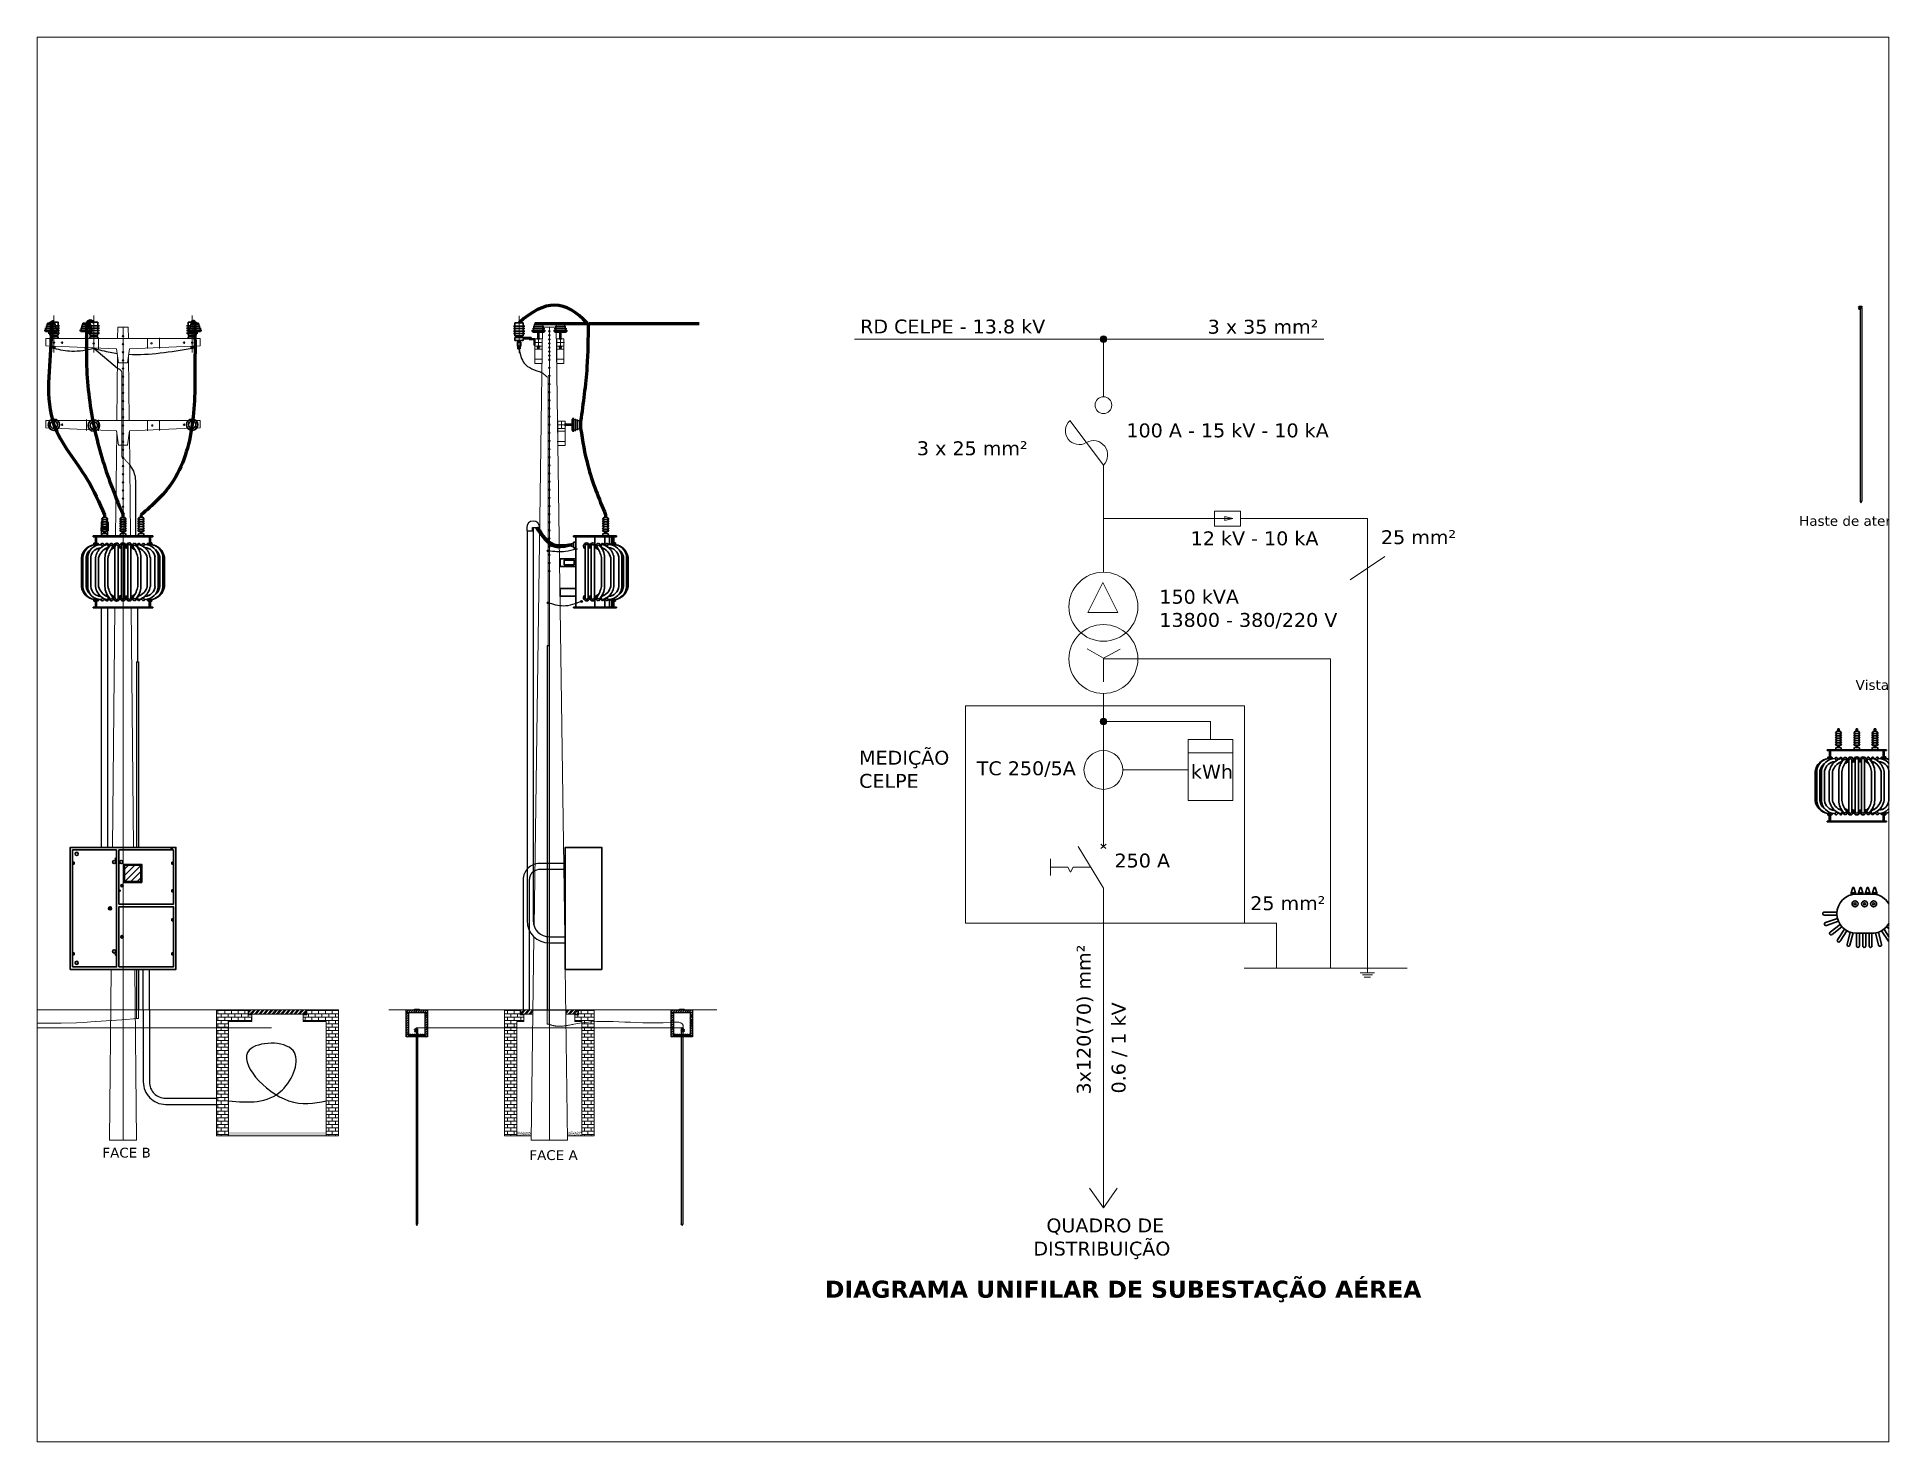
# Paper-space layout 'Layout2' of a CAD drawing. Header units: millimetres. Extents: x 26 to 231, y 20 to 176.
# The model-space entities are those that its viewports show. They can reach past a viewport. Long polylines and large blocks are cut down to what shows.
import ezdxf

# ---------------------------------------------------------------- set-up
doc = ezdxf.new("R2010")
doc.units = ezdxf.units.MM
doc.linetypes.add('ACAD_ISO02W100', pattern=[15, 12, -3])
doc.linetypes.add('ACAD_ISO04W100', pattern=[30, 24, -3, 0, -3])
doc.layers.add('Aterramento', color=95, linetype='Continuous')
doc.layers.add('ELETRODUTO', color=30, linetype='Continuous')
for name, color, linetype, lineweight in [('C ALIMENTAÇÃO', 6, 'Continuous', 60), ('C DISTRIBUIÇÃO', 4, 'Continuous', 40), ('EIXO', 1, 'ACAD_ISO04W100', 9), ('EQUIPAMENTOS', 80, 'Continuous', 30), ('ESTRUTURA', 7, 'Continuous', 20)]:
    doc.layers.add(name, color=color, linetype=linetype, lineweight=lineweight)
pattern_1 = [(0, (-18985.348, -3944.346), (0, 41.275), []), (90, (-18985.35, -3944.346), (-82.55, 5e-15), [41.275, -41.275]), (90, (-18944.07, -3944.346), (-82.55, 5e-15), [-41.275, 41.275])]
pattern_2 = [(0, (-13940.03, -3944.346), (0, 41.275), []), (90, (-13940.03, -3944.346), (-82.55, 5e-15), [41.275, -41.275]), (90, (-13898.75, -3944.346), (-82.55, 5e-15), [-41.275, 41.275])]

psp = doc.layouts.new('Layout2')

msp = doc.modelspace()

# ---------------------------------------------------------------- texts
at = {"layer": 'ESTRUTURA', "attachment_point": 1}
for s, width, gutter_width, heights, insert, char_height in [('{\\fVerdana|b0|i0|c0|p34;RD CELPE - 13.8 kV}', 2494.3, 12.5, [78.9], (10665, 10581), 171), ('{\\fVerdana|b0|i0|c0|p34;3 x 35 mm²}', 1771.61, 12.5, [78.9], (14940, 10578), 171), ('\\A1;\\pt342;{\\fVerdana|b0|i0|c0|p34;100 A - 15 kV - 10 kA}', 2741.89, 12.5, [78.9], (13941, 9303), 171), ('{\\fVerdana|b0|i0|c0|p34;3 x 25 mm²}', 1527.62, 12.5, [78.9], (11364, 9083), 171), ('{\\fVerdana|b0|i0|c0|p34;12 kV - 10 kA}', 1614.54, 12.5, [78.9], (14731, 7975), 171), ('{\\fVerdana|b0|i0|c0|p34;25 mm²}', 1015.64, 12.5, [78.9], (17072, 7989), 171), ('{\\fVerdana|b0|i0|c0|p34;Haste de aterramento}', 1853.15, 12.5, [0], (22216, 8164), 120.77), ('\\A1;{\\fVerdana|b0|i0|c0|p34;150 kVA\\P13800 - 380/220 V}', 2289.68, 0, [684], (14346, 7256), 171), ('{\\fVerdana|b0|i0|c0|p34;Vistas do trafo}', 1853.15, 12.5, [0], (22910, 6146), 120.77), ('\\A1;{\\fVerdana|b0|i0|c0|p34;MEDIÇÃO\\PCELPE}', 1283.92, 12.5, [0], (10653, 5276), 171), ('\\A1;{\\fVerdana|b0|i0|c0|p34;TC 250/5A}', 1283.92, 12.5, [0], (12100, 5146), 171), ('{\\fVerdana|b0|i0|c0|p34;kWh}', 154.79, 12.5, [78.9], (14735, 5104), 171), ('{\\fVerdana|b0|i0|c0|p34;250 A}', 744.85, 12.5, [78.9], (13795, 4011), 171), ('{\\fVerdana|b0|i0|c0|p34;25 mm²}', 1009.19, 12.5, [78.9], (15464, 3486), 171), ('{\\fVerdana|b0|i0|c0|p34;FACE B}', 1310.3, 12.5, [0], (1345, 392), 120.77), ('{\\fVerdana|b0|i0|c0|p34;FACE A}', 1310.3, 12.5, [0], (6597, 362), 120.77), ('\\pi235.80174;{\\fVerdana|b0|i0|c0|p34;QUADRO DE \\P\\pi75.48206;DISTRIBUIÇÃO}', 1905.87, 12.5, [599], (12721, -478), 171), ('{\\fVerdana|b1|i0|c0|p34;DIAGRAMA UNIFILAR DE SUBESTAÇÃO AÉREA}', 12577.3, 12.5, [225], (10233, -1243), 210)]:
    msp.add_mtext_dynamic_manual_height_columns(s, width=width, gutter_width=gutter_width, heights=heights, dxfattribs=dict(at, insert=insert, char_height=char_height))
at = {"layer": 'ESTRUTURA', "char_height": 171, "attachment_point": 1, "rotation": 90}
for s, width, insert in [('\\A1;{\\fVerdana|b0|i0|c0|p34;3x120(70) mm²}', 1962.76, (13331, 1047)), ('\\A1;{\\fVerdana|b0|i0|c0|p34;0.6 / 1 kV}', 1245.66, (13759, 1060))]:
    msp.add_mtext_dynamic_manual_height_columns(s, width=width, gutter_width=12.5, heights=[78.9], dxfattribs=dict(at, insert=insert))

# ---------------------------------------------------------------- hatches: boundary and pattern name
h = msp.add_hatch()
h.set_pattern_fill('GRAVEL', color=256)
h.set_pattern_definition([(228.01279, (7775.7739, 309.2617), (-203.2, -228.6), [3.41721, -338.30484]), (184.96974, (7773.4879, 306.7217), (304.79999988, 25.40000145), [5.86405, -580.54049]), (132.51045, (7767.6459, 306.2137), (254.0000001, -279.3999999), [4.13482, -409.34723]), (267.27369, (7757.7399, 299.8637), (25.40000005, 508), [5.34005, -528.66437]), (292.833654, (7757.4859, 294.5297), (-127, 304.8), [5.23634, -518.39808]), (357.27369, (7759.5179, 289.7037), (-508, 25.40000005), [5.34005, -528.66437]), (37.69424, (7764.8519, 289.4497), (-330.19999999, -254.00000002), [7.06194, -699.13115]), (72.25533, (7770.4399, 293.7677), (177.80000005, 558.8), [6.6672, -660.05257]), (121.429566, (7772.4719, 300.1177), (-203.20000003, 330.2), [5.35813, -530.45546]), (175.23636, (7769.6779, 304.6897), (279.4, -25.4), [6.11713, -299.73937]), (222.397438, (7763.5819, 305.1977), (-304.8, -279.4), [7.91078, -783.16773]), (138.814075, (7782.8859, 299.6097), (-177.8, 152.4), [2.70005, -267.30566]), (171.469234, (7780.8539, 301.3877), (330.2, -50.79999994), [5.13682, -508.54639]), (225, (7775.774, 302.15), (-4e-15, -25.4), [3.5921, -32.32893]), (203.19859, (7773.996, 305.1977), (127, 50.8), [1.93441, -191.50622]), (291.80141, (7772.218, 304.4357), (-25.4, 76.2), [2.73566, -134.04753]), (30.96376, (7773.234, 301.8957), (76.2, 50.8), [4.4432, -143.66298]), (161.56505, (7777.044, 304.182), (50.8, -25.4), [3.21287, -77.10898]), (16.38954, (7757.4859, 304.4357), (254, 76.2), [4.50088, -445.58827]), (70.346176, (7761.8039, 305.7057), (-101.6, -279.4), [3.77599, -373.82216]), (293.19859, (7777.044, 309.2617), (-50.8, 127), [3.8688, -189.57184]), (343.61046, (7778.5679, 305.7057), (-254, 76.2), [4.50088, -445.58827]), (339.44395, (7757.486, 288.6877), (-127, 50.8), [4.34035, -212.67734]), (294.77514, (7761.5499, 287.1637), (-127.0000002, 279.3999999), [3.63672, -360.03593]), (66.80141, (7777.298, 283.8617), (50.8, 127), [3.8688, -189.57184]), (17.354025, (7778.8219, 287.4177), (-330.2, -101.6), [4.25783, -421.52376]), (69.44395, (7764.852, 283.8617), (-50.8, -127), [2.17018, -214.84752]), (101.30993, (7775.774, 283.8617), (-25.4, 101.6), [1.29515, -128.21995]), (165.96376, (7775.52, 285.1317), (76.2, -25.4), [5.23634, -99.49055]), (186.009006, (7770.4399, 286.4017), (254, 25.4), [4.85267, -480.41365]), (303.69007, (7773.234, 299.61), (-25.4, 50.8), [3.66324, -87.91776]), (353.157227, (7775.2659, 296.5617), (431.8, -50.79999998), [6.39557, -633.16009]), (60.9454, (7781.6159, 295.7997), (-101.6, -177.8), [2.61508, -258.89392]), (90, (7782.886, 298.086), (-25.4, 25.4), [1.524, -23.876]), (120.25644, (7769.9319, 287.1637), (101.6, -177.8), [3.52867, -349.3394]), (48.01279, (7768.1539, 290.2117), (203.2, 228.6), [6.83443, -334.88762]), (0, (7772.726, 295.292), (25.4, 25.4), [6.604, -18.796]), (325.304846, (7779.3299, 295.2917), (254.0000001, -177.7999999), [4.0161, -397.59317]), (254.0546, (7782.632, 293.0057), (-25.4, -101.6), [3.6983, -181.2165]), (207.645975, (7781.6159, 289.4497), (-482.6, -253.99999997), [6.02145, -596.12464]), (175.42608, (7776.2819, 286.6557), (-330.2, 25.4), [6.3703, -630.65846])])
h.paths.add_polyline_path([(5313, 1787), (5113, 1787), (5113, 1757), (5313, 1757)])
h = msp.add_hatch()
h.set_pattern_fill('GRAVEL', color=256)
h.set_pattern_definition([(228.01279, (11035.7739, 309.2617), (-203.2, -228.6), [3.41721, -338.30484]), (184.96974, (11033.4879, 306.7217), (304.79999988, 25.40000145), [5.86405, -580.54049]), (132.51045, (11027.6459, 306.2137), (254.0000001, -279.3999999), [4.13482, -409.34723]), (267.27369, (11017.7399, 299.8637), (25.40000005, 508), [5.34005, -528.66437]), (292.833654, (11017.4859, 294.5297), (-127, 304.8), [5.23634, -518.39808]), (357.27369, (11019.5179, 289.7037), (-508, 25.40000005), [5.34005, -528.66437]), (37.69424, (11024.8519, 289.4497), (-330.19999999, -254.00000002), [7.06194, -699.13115]), (72.25533, (11030.4399, 293.7677), (177.80000005, 558.8), [6.6672, -660.05257]), (121.429566, (11032.4719, 300.1177), (-203.20000003, 330.2), [5.35813, -530.45546]), (175.23636, (11029.6779, 304.6897), (279.4, -25.4), [6.11713, -299.73937]), (222.397438, (11023.5819, 305.1977), (-304.8, -279.4), [7.91078, -783.16773]), (138.814075, (11042.8859, 299.6097), (-177.8, 152.4), [2.70005, -267.30566]), (171.469234, (11040.8539, 301.3877), (330.2, -50.79999994), [5.13682, -508.54639]), (225, (11035.774, 302.15), (-4e-15, -25.4), [3.5921, -32.32893]), (203.19859, (11033.996, 305.1977), (127, 50.8), [1.93441, -191.50622]), (291.80141, (11032.218, 304.4357), (-25.4, 76.2), [2.73566, -134.04753]), (30.96376, (11033.234, 301.8957), (76.2, 50.8), [4.4432, -143.66298]), (161.56505, (11037.044, 304.182), (50.8, -25.4), [3.21287, -77.10898]), (16.38954, (11017.4859, 304.4357), (254, 76.2), [4.50088, -445.58827]), (70.346176, (11021.8039, 305.7057), (-101.6, -279.4), [3.77599, -373.82216]), (293.19859, (11037.044, 309.2617), (-50.8, 127), [3.8688, -189.57184]), (343.61046, (11038.5679, 305.7057), (-254, 76.2), [4.50088, -445.58827]), (339.44395, (11017.486, 288.6877), (-127, 50.8), [4.34035, -212.67734]), (294.77514, (11021.5499, 287.1637), (-127.0000002, 279.3999999), [3.63672, -360.03593]), (66.80141, (11037.298, 283.8617), (50.8, 127), [3.8688, -189.57184]), (17.354025, (11038.8219, 287.4177), (-330.2, -101.6), [4.25783, -421.52376]), (69.44395, (11024.852, 283.8617), (-50.8, -127), [2.17018, -214.84752]), (101.30993, (11035.774, 283.8617), (-25.4, 101.6), [1.29515, -128.21995]), (165.96376, (11035.52, 285.1317), (76.2, -25.4), [5.23634, -99.49055]), (186.009006, (11030.4399, 286.4017), (254, 25.4), [4.85267, -480.41365]), (303.69007, (11033.234, 299.61), (-25.4, 50.8), [3.66324, -87.91776]), (353.157227, (11035.2659, 296.5617), (431.8, -50.79999998), [6.39557, -633.16009]), (60.9454, (11041.6159, 295.7997), (-101.6, -177.8), [2.61508, -258.89392]), (90, (11042.886, 298.086), (-25.4, 25.4), [1.524, -23.876]), (120.25644, (11029.9319, 287.1637), (101.6, -177.8), [3.52867, -349.3394]), (48.01279, (11028.1539, 290.2117), (203.2, 228.6), [6.83443, -334.88762]), (0, (11032.726, 295.292), (25.4, 25.4), [6.604, -18.796]), (325.304846, (11039.3299, 295.2917), (254.0000001, -177.7999999), [4.0161, -397.59317]), (254.0546, (11042.632, 293.0057), (-25.4, -101.6), [3.6983, -181.2165]), (207.645975, (11041.6159, 289.4497), (-482.6, -253.99999997), [6.02145, -596.12464]), (175.42608, (11036.2819, 286.6557), (-330.2, 25.4), [6.3703, -630.65846])])
h.paths.add_polyline_path([(8573, 1787), (8373, 1787), (8373, 1757), (8573, 1757)])
at = {"layer": 'Aterramento'}
h = msp.add_hatch(color=256, dxfattribs=at)
h.dxf.hatch_style = 1
h.paths.add_polyline_path([(7331, 10538), (7309, 10538), (7309, 10526), (7331, 10526)])
h = msp.add_hatch(color=256, dxfattribs=at)
h.dxf.hatch_style = 1
h.paths.add_polyline_path([(6816, 7735, 1), (6840, 7735, 1)])
h = msp.add_hatch(color=256, dxfattribs=at)
h.dxf.hatch_style = 1
h.paths.add_polyline_path([(7158, 7758, 1), (7181, 7758, 1)])
h = msp.add_hatch(color=256, dxfattribs=at)
h.dxf.hatch_style = 1
h.paths.add_polyline_path([(6816, 7097, 1), (6840, 7097, 1)])
h = msp.add_hatch(color=256, dxfattribs=at)
h.dxf.hatch_style = 1
h.paths.add_polyline_path([(7226, 7113, 1), (7250, 7113, 1)])
at = {"layer": 'EQUIPAMENTOS'}
h = msp.add_hatch(color=256, dxfattribs=at)
h.dxf.hatch_style = 1
h.paths.add_polyline_path([(749, 10387), (724, 10387), (724, 10367), (749, 10367)])
h.paths.add_polyline_path([(774, 10387), (749, 10387), (749, 10367), (774, 10367)])
h = msp.add_hatch(color=256, dxfattribs=at)
h.dxf.hatch_style = 1
h.paths.add_polyline_path([(749, 10253), (735, 10253), (735, 10227), (749, 10227)])
h.paths.add_polyline_path([(762, 10252), (749, 10253), (749, 10227), (762, 10227)])
h = msp.add_hatch(color=256, dxfattribs=at)
h.dxf.hatch_style = 1
h.paths.add_polyline_path([(1264, 10387), (1239, 10387), (1239, 10367), (1264, 10367)])
h.paths.add_polyline_path([(1239, 10387), (1214, 10387), (1214, 10367), (1239, 10367)])
h.paths.add_polyline_path([(1253, 10232), (1239, 10233), (1239, 10227), (1253, 10227)])
h.paths.add_polyline_path([(1239, 10233), (1226, 10234), (1226, 10227), (1239, 10227)])
h = msp.add_hatch(color=256, dxfattribs=at)
h.dxf.hatch_style = 1
h.paths.add_polyline_path([(2449, 10387), (2474, 10387), (2474, 10367), (2449, 10367)])
h.paths.add_polyline_path([(2424, 10387), (2449, 10387), (2449, 10367), (2424, 10367)])
h = msp.add_hatch(color=256, dxfattribs=at)
h.dxf.hatch_style = 1
h.paths.add_polyline_path([(2449, 10253), (2462, 10253), (2462, 10227), (2449, 10227)])
h.paths.add_polyline_path([(2435, 10252), (2449, 10253), (2449, 10227), (2435, 10227)])
h = msp.add_hatch(color=256, dxfattribs=at)
h.dxf.hatch_style = 1
h.paths.add_polyline_path([(6483, 10252), (6470, 10252), (6470, 10222), (6483, 10222)])
h.paths.add_polyline_path([(6470, 10252), (6456, 10252), (6456, 10222), (6470, 10222)])
h.paths.add_polyline_path([(6482, 10322), (6470, 10322), (6470, 10302), (6482, 10302)])
h.paths.add_polyline_path([(6470, 10322), (6457, 10322), (6457, 10302), (6470, 10302)])
h.paths.add_polyline_path([(6495, 10382), (6470, 10382), (6470, 10362), (6495, 10362)])
h.paths.add_polyline_path([(6470, 10382), (6445, 10382), (6445, 10362), (6470, 10362)])
h = msp.add_hatch(color=256, dxfattribs=at)
h.dxf.hatch_style = 1
h.paths.add_polyline_path([(6663, 10342), (6620, 10342), (6595, 10342), (6595, 10334), (6655, 10334), (6655, 10265), (6663, 10265)])
h = msp.add_hatch(dxfattribs=at)
h.set_pattern_fill('ANSI31', color=256, scale=17)
h.set_pattern_definition([(45, (-20049.61, -5255.3), (-38.16609, 38.16609), [])])
h.paths.add_polyline_path([(1819, 3867), (1619, 3867), (1619, 3667), (1819, 3667)])
h = msp.add_hatch(color=256, dxfattribs=at)
h.dxf.hatch_style = 1
h.paths.add_polyline_path([(1572, 3617, 1), (1602, 3617, 1)])
h = msp.add_hatch(color=256, dxfattribs=at)
h.dxf.hatch_style = 1
h.paths.add_polyline_path([(1419, 3337, 1), (1459, 3337, 1)])
h = msp.add_hatch(color=256, dxfattribs=at)
h.dxf.hatch_style = 1
h.paths.add_polyline_path([(1602, 2987, 1), (1572, 2987, 1)])
at = {"layer": 'ESTRUTURA'}
h = msp.add_hatch(color=256, dxfattribs=at)
h.dxf.hatch_style = 1
h.paths.add_polyline_path([(13698, 10341, 1), (13617, 10341, 1)])
h = msp.add_hatch(color=256, dxfattribs=at)
h.dxf.hatch_style = 1
h.paths.add_polyline_path([(13698, 5637, 1), (13617, 5637, 1)])
h = msp.add_hatch(dxfattribs=at)
h.set_pattern_fill('BRICK', color=256, scale=6.5)
h.set_pattern_definition(pattern_1)
h.paths.add_polyline_path([(2748, 537), (2898, 537), (2898, 1945), (3183, 1945), (3183, 2027), (3138, 2027), (3138, 2087), (2748, 2087)])
h = msp.add_hatch(dxfattribs=at)
h.set_pattern_fill('ANSI32', color=256, scale=4)
h.set_pattern_definition([(45, (-18985.348, -3944.346), (-26.94077, 26.94077), []), (45, (-18967.387, -3944.346), (-26.94077, 26.94077), [])])
h.paths.add_polyline_path([(3148, 2087), (3148, 2037), (3848, 2037), (3848, 2087)])
h = msp.add_hatch(dxfattribs=at)
h.set_pattern_fill('BRICK', color=256, scale=6.5)
h.set_pattern_definition(pattern_1)
h.paths.add_polyline_path([(4248, 2087), (3858, 2087), (3858, 2027), (3813, 2027), (3813, 1945), (4098, 1945), (4098, 537), (4248, 537)])
h = msp.add_hatch(dxfattribs=at)
h.set_pattern_fill('BRICK', color=256, scale=6.5)
h.set_pattern_definition(pattern_2)
h.paths.add_polyline_path([(6293, 537), (6443, 537), (6443, 1945), (6528, 1945), (6528, 2027), (6483, 2027), (6483, 2087), (6293, 2087)])
h = msp.add_hatch(dxfattribs=at)
h.set_pattern_fill('ANSI32', color=256, scale=4)
h.set_pattern_definition([(45, (-13940.028, -3944.346), (-26.94077, 26.94077), []), (45, (-13922.067, -3944.346), (-26.94077, 26.94077), [])])
h.paths.add_polyline_path([(7045, 2087), (7045, 2037), (7193, 2037), (7193, 2087)])
h.paths.add_polyline_path([(6641, 2037), (6641, 2087), (6493, 2087), (6493, 2037)])
h = msp.add_hatch(dxfattribs=at)
h.set_pattern_fill('BRICK', color=256, scale=6.5)
h.set_pattern_definition(pattern_2)
h.paths.add_polyline_path([(7243, 537), (7393, 537), (7393, 2087), (7203, 2087), (7203, 2027), (7158, 2027), (7158, 1945), (7243, 1945)])
h = msp.add_hatch(dxfattribs=at)
h.set_pattern_fill('AR-SAND', color=256, scale=0.33)
h.set_pattern_definition([(37.5, (-18985.348, -3944.346), (-0.52801, 16.150637), [0, -12.74064, 0, -14.2494, 0, -13.62075]), (7.5, (-18985.348, -3944.346), (14.834268, 23.655228), [0, -6.87324, 0, -11.48334, 0, -4.40055]), (327.5, (-18995.657, -3944.346), (26.102748, 0.047427), [0, -4.191, 0, -15.0876, 0, -19.6977]), (317.5, (-18995.657, -3944.346), (25.197363, 7.356668), [0, -2.0955, 0, -9.89076, 0, -11.3157])])
h.paths.add_polyline_path([(4098, 587), (2898, 587), (2898, 537), (4098, 537)])

# ---------------------------------------------------------------- linework, layer by layer
for p, q in [((22948, 10736), (22945, 10736)), ((22945, 10734), (22945, 10736)), ((22948, 10734), (22945, 10734)), ((22948, 10717), (22945, 10717)), ((22945, 10715), (22945, 10717)), ((22948, 10715), (22945, 10715)), ((22951, 10737), (22948, 10737)), ((22948, 10737), (22948, 10732)), ((22948, 10732), (22951, 10732)), ((22951, 10718), (22948, 10718)), ((22948, 10718), (22948, 10713)), ((22948, 10713), (22951, 10713)), ((22957, 10740), (22951, 10740)), ((22951, 10740), (22951, 10737)), ((22951, 10737), (22951, 10710)), ((22951, 10710), (22957, 10710)), ((22954, 10727), (22957, 10732)), ((22954, 10727), (22954, 10724)), ((22954, 10724), (22957, 10719)), ((22957, 10740), (22957, 10732)), ((22957, 10719), (22957, 10710)), ((22966, 10740), (22959, 10740)), ((22959, 10740), (22959, 10732)), ((22962, 10727), (22959, 10732)), ((22962, 10724), (22959, 10719)), ((22959, 10719), (22959, 10710)), ((22959, 10710), (22966, 10710)), ((22962, 10727), (22962, 10724)), ((22966, 10747), (22966, 10684)), ((22966, 10747), (22985, 10747)), ((22966, 10725), (22966, 10740)), ((22985, 10728), (22966, 10728)), ((22966, 10710), (22966, 10725)), ((22985, 10723), (22966, 10723)), ((22985, 10747), (22985, 10728)), ((22985, 10723), (22985, 10683)), ((22966, 10684), (22966, 8347)), ((22985, 10683), (22985, 8347)), ((22966, 8347), (22975, 8326)), ((22975, 8326), (22985, 8347)), ((5083, 2057), (5343, 2057)), ((5113, 1757), (5113, 2057)), ((5183, 2087), (5183, 2097)), ((5183, 2097), (5243, 2097)), ((5186, 2087), (5186, 2094)), ((5186, 2094), (5240, 2094)), ((5240, 2094), (5240, 2087)), ((5243, 2097), (5243, 2087)), ((5313, 2057), (5313, 1757)), ((8343, 2057), (8603, 2057)), ((8373, 1757), (8373, 2057)), ((8443, 2087), (8443, 2097)), ((8443, 2097), (8503, 2097)), ((8446, 2087), (8446, 2094)), ((8446, 2094), (8500, 2094)), ((8500, 2094), (8500, 2087)), ((8503, 2097), (8503, 2087)), ((8573, 2057), (8573, 1757)), ((5186, 1846), (5183, 1846)), ((5183, 1844), (5183, 1846)), ((5186, 1844), (5183, 1844)), ((5186, 1827), (5183, 1827)), ((5183, 1825), (5183, 1827)), ((5186, 1825), (5183, 1825)), ((5189, 1848), (5186, 1848)), ((5186, 1848), (5186, 1843)), ((5186, 1843), (5189, 1843)), ((5189, 1829), (5186, 1829)), ((5186, 1829), (5186, 1824)), ((5186, 1824), (5189, 1824)), ((5189, 1849), (5189, 1848)), ((5189, 1848), (5189, 1823)), ((5193, 1851), (5191, 1851)), ((5192, 1837), (5195, 1842)), ((5192, 1837), (5192, 1834)), ((5192, 1834), (5195, 1829)), ((5195, 1849), (5195, 1842)), ((5195, 1829), (5195, 1823)), ((5197, 1849), (5197, 1842)), ((5200, 1837), (5197, 1842)), ((5200, 1834), (5197, 1829)), ((5197, 1829), (5197, 1823)), ((5204, 1851), (5199, 1851)), ((5200, 1837), (5200, 1834)), ((5204, 1857), (5204, 1787)), ((5204, 1857), (5223, 1857)), ((5204, 1836), (5204, 1851)), ((5223, 1838), (5204, 1838)), ((5204, 1821), (5204, 1836)), ((5223, 1833), (5204, 1833)), ((5223, 1857), (5223, 1838)), ((5223, 1833), (5223, 1787)), ((8464, 1857), (8464, 1838)), ((8483, 1857), (8464, 1857)), ((8464, 1838), (8483, 1838)), ((8464, 1833), (8464, 1787)), ((8464, 1833), (8483, 1833)), ((8483, 1857), (8483, 1787)), ((8483, 1836), (8483, 1851)), ((8483, 1851), (8485, 1851)), ((8483, 1821), (8483, 1836)), ((8486, 1837), (8489, 1842)), ((8486, 1837), (8486, 1834)), ((8486, 1834), (8489, 1829)), ((8489, 1847), (8489, 1842)), ((8489, 1829), (8489, 1825)), ((8491, 1847), (8491, 1842)), ((8494, 1837), (8491, 1842)), ((8494, 1834), (8491, 1829)), ((8491, 1829), (8491, 1825)), ((8494, 1837), (8494, 1834)), ((8495, 1851), (8496, 1851)), ((8498, 1849), (8498, 1848)), ((8498, 1848), (8498, 1823)), ((8498, 1848), (8501, 1848)), ((8501, 1843), (8498, 1843)), ((8498, 1829), (8501, 1829)), ((8501, 1824), (8498, 1824)), ((8501, 1848), (8501, 1843)), ((8501, 1846), (8503, 1846)), ((8501, 1844), (8503, 1844)), ((8501, 1829), (8501, 1824)), ((8501, 1827), (8503, 1827)), ((8501, 1825), (8503, 1825)), ((8503, 1844), (8503, 1846)), ((8503, 1825), (8503, 1827)), ((5191, 1821), (5193, 1821)), ((5199, 1821), (5204, 1821)), ((5204, 1757), (5204, -543)), ((5223, 1757), (5223, -543)), ((8464, 1757), (8464, -543)), ((8485, 1821), (8483, 1821)), ((8483, 1757), (8483, -543)), ((8496, 1821), (8495, 1821)), ((5204, -543), (5213, -564)), ((5213, -564), (5223, -543)), ((8473, -564), (8464, -543)), ((8483, -543), (8473, -564))]:
    msp.add_line(p, q)
at = {"linetype": 'Continuous'}
for p, q in [((5083, 2085), (5085, 2087)), ((5083, 2084), (5086, 2087)), ((5083, 2057), (5084, 2057)), ((5083, 2028), (5112, 2057)), ((5083, 2056), (5084, 2057)), ((5083, 2028), (5112, 2057)), ((5084, 2057), (5114, 2087)), ((5084, 2057), (5114, 2087)), ((5112, 2057), (5142, 2087)), ((5112, 2057), (5142, 2087)), ((5140, 2057), (5170, 2087)), ((5141, 2057), (5171, 2087)), ((5169, 2057), (5199, 2087)), ((5169, 2057), (5199, 2087)), ((5197, 2057), (5227, 2087)), ((5197, 2057), (5227, 2087)), ((5225, 2057), (5255, 2087)), ((5225, 2057), (5255, 2087)), ((5253, 2057), (5283, 2087)), ((5254, 2057), (5284, 2087)), ((5282, 2057), (5312, 2087)), ((5282, 2057), (5312, 2087)), ((5310, 2057), (5340, 2087)), ((5310, 2057), (5340, 2087)), ((5313, 2032), (5338, 2057)), ((5313, 2032), (5339, 2057)), ((5338, 2057), (5343, 2062)), ((5339, 2057), (5343, 2062)), ((8343, 2064), (8366, 2087)), ((8343, 2063), (8367, 2087)), ((8343, 2036), (8365, 2057)), ((8343, 2035), (8365, 2057)), ((8365, 2057), (8395, 2087)), ((8365, 2057), (8395, 2087)), ((8393, 2057), (8423, 2087)), ((8393, 2057), (8423, 2087)), ((8421, 2057), (8451, 2087)), ((8422, 2057), (8452, 2087)), ((8449, 2057), (8479, 2087)), ((8450, 2057), (8480, 2087)), ((8478, 2057), (8508, 2087)), ((8478, 2057), (8508, 2087)), ((8506, 2057), (8536, 2087)), ((8506, 2057), (8536, 2087)), ((8534, 2057), (8564, 2087)), ((8535, 2057), (8565, 2087)), ((8563, 2057), (8593, 2087)), ((8563, 2057), (8593, 2087)), ((8573, 2039), (8591, 2057)), ((8573, 2039), (8591, 2057)), ((8591, 2057), (8603, 2069)), ((8591, 2057), (8603, 2069)), ((5083, 2000), (5113, 2030)), ((5083, 2000), (5113, 2030)), ((5083, 1972), (5113, 2002)), ((5083, 1971), (5113, 2001)), ((5083, 1943), (5113, 1973)), ((5083, 1943), (5113, 1973)), ((5083, 1915), (5113, 1945)), ((5083, 1915), (5113, 1945)), ((5083, 1887), (5113, 1917)), ((5083, 1886), (5113, 1916)), ((5083, 1859), (5113, 1889)), ((5083, 1858), (5113, 1888)), ((5083, 1830), (5113, 1860)), ((5083, 1830), (5113, 1860)), ((5083, 1802), (5113, 1832)), ((5083, 1802), (5113, 1832)), ((5313, 2004), (5343, 2034)), ((5313, 2003), (5343, 2033)), ((5313, 1975), (5343, 2005)), ((5313, 1975), (5343, 2005)), ((5313, 1947), (5343, 1977)), ((5313, 1947), (5343, 1977)), ((5313, 1919), (5343, 1949)), ((5313, 1918), (5343, 1948)), ((5313, 1891), (5343, 1921)), ((5313, 1890), (5343, 1920)), ((5313, 1862), (5343, 1892)), ((5313, 1862), (5343, 1892)), ((5313, 1834), (5343, 1864)), ((5313, 1834), (5343, 1864)), ((5313, 1806), (5343, 1836)), ((5313, 1805), (5343, 1835)), ((8343, 2007), (8373, 2037)), ((8343, 2007), (8373, 2037)), ((8343, 1979), (8373, 2009)), ((8343, 1979), (8373, 2009)), ((8343, 1951), (8373, 1981)), ((8343, 1950), (8373, 1980)), ((8343, 1922), (8373, 1952)), ((8343, 1922), (8373, 1952)), ((8343, 1894), (8373, 1924)), ((8343, 1894), (8373, 1924)), ((8343, 1866), (8373, 1896)), ((8343, 1866), (8373, 1896)), ((8343, 1838), (8373, 1868)), ((8343, 1837), (8373, 1867)), ((8343, 1809), (8373, 1839)), ((8343, 1809), (8373, 1839)), ((8573, 2011), (8603, 2041)), ((8573, 2011), (8603, 2041)), ((8573, 1983), (8603, 2013)), ((8573, 1982), (8603, 2012)), ((8573, 1954), (8603, 1984)), ((8573, 1954), (8603, 1984)), ((8573, 1926), (8603, 1956)), ((8573, 1926), (8603, 1956)), ((8573, 1898), (8603, 1928)), ((8573, 1898), (8603, 1928)), ((8573, 1870), (8603, 1900)), ((8573, 1869), (8603, 1899)), ((8573, 1841), (8603, 1871)), ((8573, 1841), (8603, 1871)), ((8573, 1813), (8603, 1843)), ((8573, 1813), (8603, 1843)), ((5083, 1774), (5113, 1804)), ((5083, 1773), (5113, 1803)), ((5095, 1757), (5113, 1775)), ((5095, 1757), (5113, 1775)), ((5313, 1777), (5343, 1807)), ((5313, 1777), (5343, 1807)), ((5321, 1757), (5343, 1779)), ((5321, 1757), (5343, 1779)), ((8343, 1781), (8373, 1811)), ((8343, 1781), (8373, 1811)), ((8347, 1757), (8373, 1783)), ((8348, 1757), (8373, 1782)), ((8573, 1785), (8603, 1815)), ((8573, 1784), (8603, 1814)), ((8574, 1757), (8603, 1786)), ((8574, 1757), (8603, 1786)), ((8602, 1757), (8603, 1758)), ((8602, 1757), (8603, 1758))]:
    msp.add_line(p, q, dxfattribs=at)
for points in [[(5083, 2087), (5343, 2087), (5343, 1757), (5083, 1757)], [(8343, 2087), (8603, 2087), (8603, 1757), (8343, 1757)]]:
    msp.add_lwpolyline(points, close=True)
for centre, radius, start, end in [((22958, 10726), 4.37, 155.2981, 166.8102), ((22958, 10726), 4.37, 193.1898, 346.4547), ((22958, 10726), 4.37, 43.6868, 136.7264), ((22958, 10726), 4.37, 13.5453, 24.2887), ((22985, 10725), 2.5, 270, 90), ((5191, 1849), 2, 90, 180), ((5191, 1823), 2, 180, 270), ((5196, 1836), 4.37, 155.2981, 166.8102), ((5196, 1836), 4.37, 193.1898, 346.4547), ((5193, 1849), 2, 0, 90), ((5196, 1836), 4.37, 43.6868, 136.7264), ((5193, 1823), 2, 270, 360), ((5199, 1849), 2, 90, 180), ((5199, 1823), 2, 180, 270), ((5196, 1836), 4.37, 13.5453, 24.2887), ((5223, 1836), 2.5, 270, 90), ((8464, 1836), 2.5, 90, 270), ((8485, 1847), 4, 0, 90), ((8485, 1825), 4, 270, 0), ((8490, 1836), 4.37, 155.7113, 166.4547), ((8490, 1836), 4.37, 193.5453, 346.8102), ((8490, 1836), 4.37, 43.2736, 136.3132), ((8495, 1847), 4, 90, 180), ((8495, 1825), 4, 180, 270), ((8490, 1836), 4.37, 13.1898, 24.7019), ((8496, 1849), 2, 0, 90), ((8496, 1823), 2, 270, 0)]:
    msp.add_arc(centre, radius, start, end)
at = {"layer": 'Aterramento'}
for p, q in [((1239, 10227), (1529, 9982)), ((1754, 8536), (1754, 7919)), ((1778, 7033), (1778, 6369)), ((6641, 2087), (7045, 2087))]:
    msp.add_line(p, q, dxfattribs=at)
at = {"layer": 'Aterramento', "linetype": 'ACAD_ISO02W100', "lineweight": 0, "ltscale": 0.05}
for p, q in [((1585, 9933), (1585, 8897)), ((6828, 9866), (6828, 6569)), ((37, 1867), (3427, 1867)), ((5208, 1867), (8474, 1867))]:
    msp.add_line(p, q, dxfattribs=at)
at = {"layer": 'Aterramento'}
for centre in [(6828, 7735), (7169, 7758), (6828, 7097), (7238, 7113)]:
    msp.add_circle(centre, 11.9, dxfattribs=at)
at = {"layer": 'Aterramento', "linetype": 'ACAD_ISO02W100', "ltscale": 0.5}
for centre, radius, start, end in [((1581, 9933), 4, 0, 29.2533), ((1587, 8897), 2, 180, 225.1385)]:
    msp.add_arc(centre, radius, start, end, dxfattribs=at)
at = {"layer": 'Aterramento', "linetype": 'ACAD_ISO02W100', "lineweight": 0, "ltscale": 0.05}
msp.add_arc((5208, 1861), 6, 90, 143.114, dxfattribs=at)
at = {"layer": 'Aterramento', "ltscale": 0.1}
msp.add_arc((8474, 1861), 6, 63.5603, 90, dxfattribs=at)
at = {"layer": 'Aterramento'}
for points in [[(749, 10227), (969, 10193), (1239, 10227)], [(6470, 10222), (6534, 10044), (6751, 9931)], [(7169, 7758), (7043, 7728), (6828, 7735)], [(7238, 7113), (7016, 7056), (6828, 7097)], [(2898, 968), (3555, 1101), (3690, 1587), (3152, 1594), (3634, 970), (4098, 970)]]:
    msp.add_spline(points, degree=3, dxfattribs=at)
for points, knots in [([(1239, 10227), (1306, 10209), (1402, 10184), (1498, 10169), (1527, 10165)], [0, 0, 0, 0, 207.995294, 295.100635, 295.100635, 295.100635, 295.100635]), ([(1681, 8792), (1716, 8739), (1749, 8673), (1752, 8594), (1754, 8536)], [180.875456, 180.875456, 180.875456, 180.875456, 242.961712, 410.754937, 410.754937, 410.754937, 410.754937])]:
    msp.add_open_spline(points, degree=3, knots=knots, dxfattribs=at)
msp.add_open_spline([(1669, 10153), (1925, 10142), (2187, 10184), (2449, 10227)], degree=3, dxfattribs=at)
at = {"layer": 'Aterramento', "linetype": 'ACAD_ISO02W100', "lineweight": 0, "ltscale": 0.05}
for points, knots in [([(1529, 9982), (1544, 9976), (1567, 9965), (1580, 9943), (1584, 9935)], [0, 0, 0, 0, 46.773624, 74.469574, 74.469574, 74.469574, 74.469574]), ([(5196, 1840), (5196, 1846), (5196, 1855), (5201, 1862), (5203, 1865)], [0, 0, 0, 0, 16.613379, 26.155974, 26.155974, 26.155974, 26.155974]), ([(8477, 1867), (8481, 1864), (8491, 1859), (8490, 1847), (8490, 1840)], [1.307765, 1.307765, 1.307765, 1.307765, 14.791048, 33.562909, 33.562909, 33.562909, 33.562909])]:
    msp.add_open_spline(points, degree=3, knots=knots, dxfattribs=at)
for points in [[(6751, 9931), (6828, 9866)], [(1778, 1984), (1025, 1930), (191, 1943), (-52, 1886), (-48, 1831)], [(6828, 1913), (6932, 1888), (7145, 1913), (8335, 1935), (8483, 1907), (8490, 1840)]]:
    msp.add_spline(points, degree=3, dxfattribs=at)
msp.add_open_spline([(1586, 8896), (1619, 8862), (1653, 8828), (1681, 8792)], degree=3, dxfattribs=at)
at = {"layer": 'C ALIMENTAÇÃO'}
for p, q in [((6665, 10532), (7309, 10532)), ((7331, 10532), (8685, 10532)), ((7227, 9330), (7227, 9240))]:
    msp.add_line(p, q, dxfattribs=at)
msp.add_open_spline([(7309, 10535), (7048, 10826), (6786, 10831), (6470, 10542)], degree=3, dxfattribs=at)
for points in [[(715, 10537), (713, 10347), (749, 9287), (1154, 8622), (1372, 8178)], [(749, 10547), (731, 10554), (715, 10537)], [(1151, 10537), (1149, 10347), (1149, 10059), (1239, 9278), (1438, 8582), (1599, 8178)], [(1239, 10547), (1195, 10564), (1151, 10537)], [(2482, 10537), (2484, 10347), (2484, 10068), (2449, 9287), (2195, 8563), (1822, 8178)], [(2449, 10547), (2468, 10560), (2482, 10537)], [(7320, 10526), (7305, 9997), (7227, 9330)], [(7227, 9240), (7316, 8785), (7535, 8178)]]:
    msp.add_spline(points, degree=3, dxfattribs=at)
at = {"layer": 'C DISTRIBUIÇÃO'}
for points in [[(7112, 7802), (6914, 7786), (6679, 8022)], [(7112, 7808), (6953, 7791), (6878, 7808), (6812, 7859), (6688, 8022)], [(7112, 7818), (6904, 7815), (6703, 8022)]]:
    msp.add_spline(points, degree=3, dxfattribs=at)
msp.add_open_spline([(7112, 7813), (7101, 7810), (7089, 7807), (7057, 7803), (7037, 7799), (6997, 7796), (6977, 7795), (6945, 7797), (6932, 7799), (6914, 7803), (6909, 7805), (6899, 7808), (6894, 7810), (6885, 7813), (6881, 7815), (6868, 7822), (6860, 7827), (6841, 7842), (6827, 7853), (6804, 7876), (6793, 7888), (6770, 7915), (6760, 7929), (6733, 7968), (6713, 7992), (6697, 8022)], degree=3, knots=[0, 0, 0, 0, 33.111881, 33.111881, 90.766221, 90.766221, 148.42056, 148.42056, 188.627652, 188.627652, 205.661283, 205.661283, 220.638192, 220.638192, 235.615101, 235.615101, 265.568919, 265.568919, 315.022825, 315.022825, 364.476731, 364.476731, 413.930637, 413.930637, 496.454618, 496.454618, 496.454618, 496.454618], dxfattribs=at)
at = {"layer": 'EIXO'}
for p, q in [((749, 10630), (749, 10177)), ((1239, 10630), (1239, 10177)), ((2449, 10630), (2449, 10177)), ((6470, 10625), (6470, 10172)), ((699, 10245), (699, 10357)), ((1149, 10227), (1149, 10359)), ((1299, 10220), (1299, 10356)), ((1899, 10223), (1899, 10353)), ((2049, 10225), (2049, 10354)), ((2499, 10250), (2499, 10351)), ((6756, 10297), (6658, 10297)), ((6708, 10345), (6708, 10248)), ((6930, 10297), (7028, 10297)), ((6978, 10345), (6978, 10248)), ((6759, 10092), (6659, 10092)), ((6927, 10092), (7027, 10092)), ((699, 9236), (699, 9347)), ((1149, 9218), (1149, 9350)), ((1299, 9210), (1299, 9346)), ((1899, 9213), (1899, 9344)), ((2049, 9216), (2049, 9344)), ((2499, 9241), (2499, 9342)), ((6944, 9287), (7043, 9287)), ((6947, 9242), (7037, 9242)), ((6947, 9207), (7037, 9207)), ((6992, 9336), (6992, 9239)), ((6941, 9082), (7041, 9082))]:
    msp.add_line(p, q, dxfattribs=at)
at = {"layer": 'EIXO', "lineweight": 0, "ltscale": 0.1}
for p, q in [((1599, 487), (1599, 10487)), ((6843, 487), (6843, 10487))]:
    msp.add_line(p, q, dxfattribs=at)
at = {"layer": 'ELETRODUTO'}
for p, q in [((1330, 8083), (1330, 8022)), ((1330, 7982), (1330, 8022)), ((1330, 8022), (1415, 8022)), ((1340, 7982), (1330, 7982)), ((1335, 7919), (1335, 7982)), ((1340, 7982), (1340, 8022)), ((1405, 8022), (1405, 7982)), ((1405, 7982), (1415, 7982)), ((1410, 7919), (1410, 7982)), ((1415, 8083), (1415, 8022)), ((1415, 8022), (1415, 7982)), ((6564, 8022), (6564, 7982)), ((6564, 7982), (6569, 7982)), ((6569, 7982), (6569, 3186)), ((6569, 7982), (6634, 7982)), ((6634, 8022), (6724, 8022)), ((6634, 7982), (6634, 8022)), ((6644, 8022), (6644, 7982)), ((6644, 7982), (6644, 3186)), ((1335, 4087), (1335, 7033)), ((1410, 4087), (1410, 7033)), ((6816, 6569), (6816, 2087)), ((6816, 6569), (6841, 6569)), ((6841, 6569), (6841, 2087)), ((1765, 6369), (1765, 4087)), ((1765, 6369), (1790, 6369)), ((1790, 6369), (1790, 4087)), ((6844, 2986), (7038, 2986)), ((6843, 2911), (7038, 2911)), ((1765, 2587), (1765, 2087)), ((1790, 2587), (1790, 2087)), ((1848, 2087), (1848, 2587)), ((1923, 2087), (1923, 2587))]:
    msp.add_line(p, q, dxfattribs=at)
at = {"layer": 'ELETRODUTO', "linetype": 'ACAD_ISO02W100', "ltscale": 0.05}
for p, q in [((7038, 3889), (6721, 3889)), ((6521, 3689), (6521, 2087)), ((6596, 3689), (6596, 2087)), ((7038, 3814), (6721, 3814)), ((1848, 2087), (1848, 1201)), ((1923, 2087), (1923, 1201)), ((2123, 1001), (2748, 1001)), ((2123, 926), (2748, 926))]:
    msp.add_line(p, q, dxfattribs=at)
at = {"layer": 'ELETRODUTO', "linetype": 'ACAD_ISO02W100', "lineweight": 0, "ltscale": 0.05}
for p, q in [((1765, 2087), (1765, 1984)), ((1790, 1984), (1790, 2087)), ((6816, 2087), (6816, 1913)), ((6841, 2087), (6841, 1913)), ((1790, 1984), (1765, 1984)), ((6816, 1913), (6841, 1913))]:
    msp.add_line(p, q, dxfattribs=at)
at = {"layer": 'ELETRODUTO'}
for centre, radius, start, end in [((1373, 8083), 42.5, 0, 180), ((6644, 8022), 80, 0, 180), ((6844, 3186), 275, 180, 270), ((6844, 3186), 200, 180, 270)]:
    msp.add_arc(centre, radius, start, end, dxfattribs=at)
at = {"layer": 'ELETRODUTO', "linetype": 'ACAD_ISO02W100', "ltscale": 0.05}
for centre, radius, start, end in [((6721, 3689), 200, 90, 180), ((6721, 3689), 125, 90, 180), ((2123, 1201), 275, 180, 270), ((2123, 1201), 200, 180, 270)]:
    msp.add_arc(centre, radius, start, end, dxfattribs=at)
at = {"layer": 'EQUIPAMENTOS'}
for p, q in [((670, 10537), (645, 10432)), ((781, 10497), (650, 10497)), ((770, 10522), (660, 10522)), ((770, 10497), (660, 10497)), ((760, 10537), (670, 10537)), ((699, 10547), (799, 10547)), ((699, 10537), (699, 10547)), ((760, 10537), (785, 10432)), ((768, 10505), (819, 10505)), ((799, 10547), (799, 10387)), ((1106, 10537), (1081, 10432)), ((1216, 10497), (1085, 10497)), ((1206, 10522), (1096, 10522)), ((1206, 10497), (1096, 10497)), ((1196, 10537), (1106, 10537)), ((1169, 10505), (1309, 10505)), ((1189, 10547), (1289, 10547)), ((1189, 10387), (1189, 10547)), ((1196, 10537), (1221, 10432)), ((1289, 10547), (1289, 10387)), ((2430, 10505), (2379, 10505)), ((2499, 10547), (2399, 10547)), ((2399, 10547), (2399, 10387)), ((2437, 10537), (2412, 10432)), ((2417, 10497), (2548, 10497)), ((2427, 10522), (2537, 10522)), ((2427, 10497), (2537, 10497)), ((2437, 10537), (2527, 10537)), ((2499, 10537), (2499, 10547)), ((2527, 10537), (2552, 10432)), ((6400, 10500), (6540, 10500)), ((6420, 10542), (6520, 10542)), ((6420, 10382), (6420, 10542)), ((6520, 10542), (6520, 10382)), ((6665, 10532), (6640, 10427)), ((6775, 10492), (6644, 10492)), ((6765, 10517), (6655, 10517)), ((6765, 10492), (6655, 10492)), ((6755, 10532), (6665, 10532)), ((6755, 10532), (6780, 10427)), ((6935, 10532), (6910, 10427)), ((7046, 10492), (6915, 10492)), ((7035, 10517), (6925, 10517)), ((7035, 10492), (6925, 10492)), ((7025, 10532), (6935, 10532)), ((7025, 10532), (7050, 10427)), ((802, 10447), (629, 10447)), ((791, 10472), (639, 10472)), ((785, 10432), (645, 10432)), ((679, 10415), (699, 10415)), ((706, 10352), (698, 10347)), ((698, 10347), (728, 10347)), ((699, 10387), (699, 10432)), ((699, 10387), (706, 10387)), ((702, 10254), (725, 10254)), ((702, 10254), (702, 10239)), ((706, 10432), (706, 10352)), ((706, 10352), (720, 10352)), ((715, 10432), (720, 10432)), ((720, 10432), (720, 10352)), ((720, 10415), (819, 10415)), ((720, 10387), (799, 10387)), ((774, 10367), (720, 10367)), ((720, 10352), (728, 10347)), ((724, 10387), (724, 10367)), ((725, 10239), (725, 10254)), ((735, 10253), (735, 10227)), ((762, 10252), (762, 10227)), ((774, 10387), (774, 10367)), ((799, 10367), (774, 10367)), ((775, 10475), (819, 10475)), ((782, 10445), (819, 10445)), ((799, 10347), (799, 10367)), ((1237, 10447), (1064, 10447)), ((1227, 10472), (1075, 10472)), ((1221, 10432), (1081, 10432)), ((1142, 10352), (1134, 10347)), ((1134, 10347), (1164, 10347)), ((1142, 10432), (1142, 10352)), ((1142, 10352), (1156, 10352)), ((1156, 10432), (1156, 10352)), ((1156, 10352), (1164, 10347)), ((1169, 10475), (1309, 10475)), ((1169, 10445), (1309, 10445)), ((1169, 10415), (1309, 10415)), ((1189, 10387), (1289, 10387)), ((1264, 10367), (1189, 10367)), ((1189, 10367), (1189, 10347)), ((1214, 10387), (1214, 10367)), ((1264, 10387), (1264, 10367)), ((1289, 10367), (1264, 10367)), ((1289, 10347), (1289, 10367)), ((2423, 10475), (2379, 10475)), ((2415, 10445), (2379, 10445)), ((2477, 10415), (2379, 10415)), ((2396, 10447), (2569, 10447)), ((2477, 10387), (2399, 10387)), ((2399, 10347), (2399, 10367)), ((2399, 10367), (2424, 10367)), ((2406, 10472), (2558, 10472)), ((2412, 10432), (2552, 10432)), ((2424, 10387), (2424, 10367)), ((2424, 10367), (2477, 10367)), ((2435, 10252), (2435, 10227)), ((2462, 10253), (2462, 10227)), ((2477, 10352), (2469, 10347)), ((2499, 10347), (2469, 10347)), ((2496, 10254), (2472, 10254)), ((2472, 10239), (2472, 10254)), ((2474, 10387), (2474, 10367)), ((2482, 10432), (2477, 10432)), ((2477, 10432), (2477, 10352)), ((2491, 10352), (2477, 10352)), ((2491, 10432), (2491, 10352)), ((2499, 10387), (2491, 10387)), ((2491, 10352), (2499, 10347)), ((2496, 10254), (2496, 10239)), ((2499, 10387), (2499, 10432)), ((2519, 10415), (2499, 10415)), ((6400, 10470), (6540, 10470)), ((6400, 10440), (6540, 10440)), ((6400, 10410), (6540, 10410)), ((6420, 10382), (6520, 10382)), ((6495, 10362), (6420, 10362)), ((6420, 10362), (6420, 10322)), ((6420, 10322), (6520, 10322)), ((6445, 10382), (6445, 10362)), ((6491, 10302), (6449, 10302)), ((6449, 10302), (6449, 10252)), ((6449, 10252), (6491, 10252)), ((6456, 10252), (6456, 10222)), ((6457, 10322), (6457, 10302)), ((6482, 10322), (6482, 10302)), ((6483, 10252), (6483, 10222)), ((6491, 10252), (6491, 10302)), ((6495, 10382), (6495, 10362)), ((6620, 10362), (6495, 10362)), ((6520, 10322), (6520, 10342)), ((6520, 10342), (6620, 10342)), ((6595, 10342), (6595, 10334)), ((6595, 10334), (6655, 10334)), ((6620, 10342), (6620, 10362)), ((6620, 10342), (6663, 10342)), ((6796, 10442), (6623, 10442)), ((6786, 10467), (6634, 10467)), ((6780, 10427), (6640, 10427)), ((6655, 10334), (6655, 10265)), ((6655, 10265), (6663, 10265)), ((6663, 10265), (6663, 10342)), ((6701, 10347), (6693, 10342)), ((6693, 10342), (6723, 10342)), ((6696, 10252), (6720, 10252)), ((6696, 10252), (6696, 10237)), ((6696, 10252), (6720, 10252)), ((6701, 10427), (6701, 10347)), ((6701, 10347), (6715, 10347)), ((6715, 10427), (6715, 10347)), ((6715, 10347), (6723, 10342)), ((6720, 10237), (6720, 10252)), ((7067, 10442), (6894, 10442)), ((7056, 10467), (6904, 10467)), ((7050, 10427), (6910, 10427)), ((6971, 10347), (6963, 10342)), ((6963, 10342), (6993, 10342)), ((6966, 10252), (6990, 10252)), ((6966, 10252), (6966, 10237)), ((6966, 10252), (6990, 10252)), ((6971, 10427), (6971, 10347)), ((6971, 10347), (6985, 10347)), ((6985, 10427), (6985, 10347)), ((6985, 10347), (6993, 10342)), ((6990, 10237), (6990, 10252)), ((702, 10239), (725, 10239)), ((707, 10215), (707, 10239)), ((720, 10215), (707, 10215)), ((720, 10215), (720, 10239)), ((735, 10227), (762, 10227)), ((1137, 10237), (1160, 10237)), ((1137, 10237), (1137, 10222)), ((1137, 10222), (1160, 10222)), ((1142, 10197), (1142, 10222)), ((1155, 10197), (1142, 10197)), ((1155, 10197), (1155, 10222)), ((1160, 10222), (1160, 10237)), ((2462, 10227), (2435, 10227)), ((2496, 10239), (2472, 10239)), ((2477, 10215), (2477, 10239)), ((2477, 10215), (2491, 10215)), ((2491, 10215), (2491, 10239)), ((6456, 10222), (6483, 10222)), ((6696, 10237), (6720, 10237)), ((6701, 10221), (6701, 10237)), ((6715, 10221), (6701, 10221)), ((6715, 10221), (6715, 10237)), ((6966, 10237), (6990, 10237)), ((6971, 10221), (6971, 10237)), ((6985, 10221), (6971, 10221)), ((6985, 10221), (6985, 10237)), ((7122, 9215), (7122, 9355)), ((7227, 9330), (7122, 9355)), ((7137, 9199), (7137, 9372)), ((7162, 9209), (7162, 9361)), ((7187, 9220), (7187, 9351)), ((7187, 9230), (7187, 9340)), ((7212, 9230), (7212, 9340)), ((7042, 9294), (7037, 9302)), ((7037, 9302), (7037, 9272)), ((7042, 9280), (7037, 9272)), ((7042, 9294), (7042, 9280)), ((7122, 9294), (7042, 9294)), ((7122, 9280), (7042, 9280)), ((7227, 9240), (7122, 9215)), ((7227, 9240), (7227, 9330)), ((1334, 8120), (1353, 8149)), ((1334, 8091), (1353, 8120)), ((1334, 8120), (1411, 8120)), ((1334, 8062), (1353, 8091)), ((1334, 8091), (1411, 8091)), ((1334, 8033), (1353, 8062)), ((1334, 8062), (1411, 8062)), ((1334, 8004), (1353, 8033)), ((1334, 8033), (1411, 8033)), ((1334, 7976), (1353, 8004)), ((1334, 8004), (1411, 8004)), ((1334, 7976), (1411, 7976)), ((1353, 8149), (1392, 8149)), ((1353, 8120), (1392, 8120)), ((1353, 8091), (1392, 8091)), ((1353, 8062), (1392, 8062)), ((1353, 8033), (1392, 8033)), ((1353, 8004), (1392, 8004)), ((1363, 8178), (1363, 8149)), ((1382, 8178), (1363, 8178)), ((1363, 7947), (1363, 7976)), ((1382, 8149), (1382, 8178)), ((1382, 7976), (1382, 7947)), ((1411, 8120), (1392, 8149)), ((1411, 8091), (1392, 8120)), ((1411, 8062), (1392, 8091)), ((1411, 8033), (1392, 8062)), ((1411, 8004), (1392, 8033)), ((1411, 7976), (1392, 8004)), ((1560, 8120), (1579, 8149)), ((1560, 8120), (1637, 8120)), ((1560, 8091), (1579, 8120)), ((1560, 8091), (1637, 8091)), ((1560, 8062), (1579, 8091)), ((1560, 8062), (1637, 8062)), ((1560, 8033), (1579, 8062)), ((1560, 8033), (1637, 8033)), ((1560, 8004), (1579, 8033)), ((1560, 7976), (1579, 8004)), ((1560, 8004), (1637, 8004)), ((1560, 7976), (1637, 7976)), ((1579, 8149), (1618, 8149)), ((1579, 8120), (1618, 8120)), ((1579, 8091), (1618, 8091)), ((1579, 8062), (1618, 8062)), ((1579, 8033), (1618, 8033)), ((1579, 8004), (1618, 8004)), ((1608, 8178), (1589, 8178)), ((1589, 8178), (1589, 8149)), ((1589, 7947), (1589, 7976)), ((1608, 8149), (1608, 8178)), ((1608, 7976), (1608, 7947)), ((1637, 8120), (1618, 8149)), ((1637, 8091), (1618, 8120)), ((1637, 8062), (1618, 8091)), ((1637, 8033), (1618, 8062)), ((1637, 8004), (1618, 8033)), ((1637, 7976), (1618, 8004)), ((1783, 8120), (1803, 8149)), ((1783, 8120), (1860, 8120)), ((1783, 8091), (1803, 8120)), ((1783, 8091), (1860, 8091)), ((1783, 8062), (1803, 8091)), ((1783, 8062), (1860, 8062)), ((1783, 8033), (1803, 8062)), ((1783, 8033), (1860, 8033)), ((1783, 8004), (1803, 8033)), ((1783, 7976), (1803, 8004)), ((1783, 8004), (1860, 8004)), ((1783, 7976), (1860, 7976)), ((1803, 8149), (1841, 8149)), ((1803, 8120), (1841, 8120)), ((1803, 8091), (1841, 8091)), ((1803, 8062), (1841, 8062)), ((1803, 8033), (1841, 8033)), ((1803, 8004), (1841, 8004)), ((1832, 8178), (1812, 8178)), ((1812, 8178), (1812, 8149)), ((1812, 7947), (1812, 7976)), ((1832, 8149), (1832, 8178)), ((1832, 7976), (1832, 7947)), ((1860, 8120), (1841, 8149)), ((1860, 8091), (1841, 8120)), ((1860, 8062), (1841, 8091)), ((1860, 8033), (1841, 8062)), ((1860, 8004), (1841, 8033)), ((1860, 7976), (1841, 8004)), ((7496, 8091), (7516, 8120)), ((7496, 8062), (7516, 8091)), ((7496, 8091), (7574, 8091)), ((7496, 8033), (7516, 8062)), ((7496, 8062), (7574, 8062)), ((7496, 8004), (7516, 8033)), ((7496, 8033), (7574, 8033)), ((7496, 7976), (7516, 8004)), ((7496, 8004), (7574, 8004)), ((7496, 7976), (7574, 7976)), ((7497, 8120), (7516, 8149)), ((7497, 8120), (7574, 8120)), ((7516, 8149), (7554, 8149)), ((7516, 8120), (7554, 8120)), ((7516, 8091), (7554, 8091)), ((7516, 8062), (7554, 8062)), ((7516, 8033), (7554, 8033)), ((7516, 8004), (7554, 8004)), ((7526, 8178), (7526, 8149)), ((7545, 8178), (7526, 8178)), ((7526, 7947), (7526, 7976)), ((7545, 8149), (7545, 8178)), ((7545, 7976), (7545, 7947)), ((7574, 8120), (7554, 8149)), ((7574, 8091), (7554, 8120)), ((7574, 8062), (7554, 8091)), ((7574, 8033), (7554, 8062)), ((7574, 8004), (7554, 8033)), ((7574, 7976), (7554, 8004)), ((1232, 7919), (1964, 7919)), ((1232, 7909), (1232, 7919)), ((1935, 7909), (1232, 7909)), ((1232, 7909), (1964, 7909)), ((1240, 7830), (1240, 7810)), ((1261, 7830), (1240, 7830)), ((1251, 7811), (1240, 7811)), ((1261, 7909), (1261, 7813)), ((1274, 7909), (1274, 7813)), ((1334, 7919), (1344, 7947)), ((1344, 7947), (1401, 7947)), ((1382, 7947), (1363, 7947)), ((1411, 7919), (1401, 7947)), ((1500, 7792), (1500, 7156)), ((1539, 7792), (1539, 7156)), ((1560, 7919), (1570, 7947)), ((1570, 7947), (1628, 7947)), ((1579, 7794), (1579, 7158)), ((1608, 7947), (1589, 7947)), ((1617, 7794), (1617, 7158)), ((1637, 7919), (1628, 7947)), ((1656, 7794), (1656, 7158)), ((1695, 7794), (1695, 7158)), ((1783, 7919), (1793, 7947)), ((1793, 7947), (1851, 7947)), ((1832, 7947), (1812, 7947)), ((1860, 7919), (1851, 7947)), ((1923, 7815), (1923, 7908)), ((1935, 7814), (1935, 7909)), ((1935, 7832), (1955, 7832)), ((1935, 7814), (1935, 7832)), ((1944, 7813), (1955, 7813)), ((1955, 7832), (1955, 7811)), ((1964, 7909), (1964, 7919)), ((7112, 7822), (7112, 7794)), ((7141, 7822), (7112, 7822)), ((7112, 7794), (7141, 7794)), ((7141, 7919), (7667, 7919)), ((7141, 7919), (7141, 7909)), ((7638, 7909), (7141, 7909)), ((7141, 7909), (7667, 7909)), ((7141, 7842), (7141, 7774)), ((7169, 7842), (7141, 7842)), ((7141, 7774), (7169, 7774)), ((7169, 7042), (7169, 7909)), ((7282, 7794), (7282, 7158)), ((7321, 7794), (7321, 7158)), ((7359, 7794), (7359, 7158)), ((7398, 7794), (7398, 7158)), ((7401, 7824), (7401, 7909)), ((7497, 7919), (7506, 7947)), ((7506, 7947), (7564, 7947)), ((7545, 7947), (7526, 7947)), ((7526, 7803), (7526, 7909)), ((7574, 7919), (7564, 7947)), ((7584, 7813), (7584, 7909)), ((7612, 7827), (7612, 7909)), ((7626, 7815), (7626, 7908)), ((7638, 7814), (7638, 7909)), ((7638, 7814), (7638, 7832)), ((7638, 7832), (7658, 7832)), ((7647, 7813), (7658, 7813)), ((7658, 7832), (7658, 7811)), ((7667, 7909), (7667, 7919)), ((1087, 7650), (1087, 7297)), ((1106, 7660), (1106, 7297)), ((1145, 7660), (1145, 7297)), ((1164, 7660), (1164, 7297)), ((1202, 7660), (1202, 7297)), ((1260, 7650), (1260, 7297)), ((1299, 7650), (1299, 7297)), ((1376, 7650), (1376, 7297)), ((1414, 7650), (1414, 7297)), ((1781, 7652), (1781, 7298)), ((1819, 7652), (1819, 7298)), ((1896, 7652), (1896, 7298)), ((1935, 7652), (1935, 7298)), ((1992, 7661), (1992, 7298)), ((2031, 7661), (2031, 7298)), ((2050, 7661), (2050, 7298)), ((2089, 7661), (2089, 7298)), ((2108, 7652), (2108, 7298)), ((7169, 7639), (6977, 7639)), ((6977, 7639), (6977, 7543)), ((7169, 7543), (6977, 7543)), ((7025, 7620), (7025, 7562)), ((7150, 7620), (7025, 7620)), ((7025, 7562), (7150, 7562)), ((7150, 7562), (7150, 7620)), ((7484, 7652), (7484, 7298)), ((7522, 7652), (7522, 7298)), ((7599, 7652), (7599, 7298)), ((7638, 7652), (7638, 7298)), ((7696, 7661), (7696, 7298)), ((7734, 7661), (7734, 7298)), ((7753, 7661), (7753, 7298)), ((7792, 7661), (7792, 7298)), ((7811, 7652), (7811, 7298)), ((1240, 7116), (1240, 7137)), ((1251, 7136), (1240, 7136)), ((1240, 7116), (1260, 7116)), ((1260, 7134), (1260, 7116)), ((1260, 7134), (1260, 7116)), ((1260, 7116), (1260, 7042)), ((1274, 7129), (1274, 7042)), ((1921, 7135), (1921, 7042)), ((1935, 7136), (1935, 7118)), ((1935, 7136), (1935, 7041)), ((1955, 7118), (1935, 7118)), ((1944, 7137), (1955, 7137)), ((1955, 7118), (1955, 7139)), ((7169, 7274), (6977, 7274)), ((6977, 7274), (6977, 7177)), ((7169, 7177), (6977, 7177)), ((7401, 7129), (7401, 7042)), ((7526, 7148), (7526, 7042)), ((7584, 7139), (7584, 7042)), ((7612, 7129), (7612, 7042)), ((7624, 7135), (7624, 7042)), ((7638, 7136), (7638, 7041)), ((7638, 7136), (7638, 7118)), ((7658, 7118), (7638, 7118)), ((7647, 7137), (7658, 7137)), ((7658, 7118), (7658, 7139)), ((1232, 7042), (1964, 7042)), ((1232, 7042), (1232, 7033)), ((1232, 7033), (1964, 7033)), ((1964, 7033), (1964, 7042)), ((7141, 7042), (7667, 7042)), ((7141, 7033), (7141, 7042)), ((7141, 7033), (7667, 7033)), ((7667, 7033), (7667, 7042)), ((22661, 5488), (22680, 5517)), ((22661, 5460), (22680, 5488)), ((22661, 5488), (22738, 5488)), ((22680, 5517), (22719, 5517)), ((22680, 5488), (22718, 5488)), ((22690, 5546), (22690, 5517)), ((22709, 5546), (22690, 5546)), ((22709, 5517), (22709, 5546)), ((22738, 5460), (22718, 5488)), ((22738, 5488), (22719, 5517)), ((22887, 5488), (22906, 5517)), ((22887, 5488), (22964, 5488)), ((22887, 5460), (22906, 5488)), ((22906, 5517), (22945, 5517)), ((22906, 5488), (22945, 5488)), ((22935, 5546), (22916, 5546)), ((22916, 5546), (22916, 5517)), ((22935, 5517), (22935, 5546)), ((22964, 5488), (22945, 5517)), ((22964, 5460), (22945, 5488)), ((23110, 5488), (23129, 5517)), ((23110, 5488), (23187, 5488)), ((23110, 5460), (23129, 5488)), ((23129, 5517), (23168, 5517)), ((23129, 5488), (23168, 5488)), ((23158, 5546), (23139, 5546)), ((23139, 5546), (23139, 5517)), ((23158, 5517), (23158, 5546)), ((23187, 5488), (23168, 5517)), ((23187, 5460), (23168, 5488)), ((22559, 5287), (23291, 5287)), ((22559, 5278), (22559, 5287)), ((23262, 5278), (22559, 5278)), ((22559, 5278), (23291, 5278)), ((22588, 5278), (22588, 5181)), ((22600, 5278), (22600, 5181)), ((22661, 5431), (22680, 5460)), ((22661, 5460), (22738, 5460)), ((22661, 5402), (22680, 5431)), ((22661, 5431), (22738, 5431)), ((22661, 5373), (22680, 5402)), ((22661, 5402), (22738, 5402)), ((22661, 5344), (22680, 5373)), ((22661, 5373), (22738, 5373)), ((22661, 5344), (22738, 5344)), ((22661, 5287), (22670, 5315)), ((22670, 5315), (22728, 5315)), ((22680, 5460), (22718, 5460)), ((22680, 5431), (22718, 5431)), ((22680, 5402), (22718, 5402)), ((22680, 5373), (22718, 5373)), ((22690, 5315), (22690, 5344)), ((22709, 5315), (22690, 5315)), ((22709, 5344), (22709, 5315)), ((22738, 5431), (22718, 5460)), ((22738, 5402), (22718, 5431)), ((22738, 5373), (22718, 5402)), ((22738, 5344), (22718, 5373)), ((22738, 5287), (22728, 5315)), ((22887, 5460), (22964, 5460)), ((22887, 5431), (22906, 5460)), ((22887, 5431), (22964, 5431)), ((22887, 5402), (22906, 5431)), ((22887, 5402), (22964, 5402)), ((22887, 5373), (22906, 5402)), ((22887, 5344), (22906, 5373)), ((22887, 5373), (22964, 5373)), ((22887, 5344), (22964, 5344)), ((22887, 5287), (22897, 5315)), ((22897, 5315), (22954, 5315)), ((22906, 5460), (22945, 5460)), ((22906, 5431), (22945, 5431)), ((22906, 5402), (22945, 5402)), ((22906, 5373), (22945, 5373)), ((22916, 5315), (22916, 5344)), ((22935, 5315), (22916, 5315)), ((22935, 5344), (22935, 5315)), ((22964, 5431), (22945, 5460)), ((22964, 5402), (22945, 5431)), ((22964, 5373), (22945, 5402)), ((22964, 5344), (22945, 5373)), ((22964, 5287), (22954, 5315)), ((23110, 5460), (23187, 5460)), ((23110, 5431), (23129, 5460)), ((23110, 5431), (23187, 5431)), ((23110, 5402), (23129, 5431)), ((23110, 5402), (23187, 5402)), ((23110, 5373), (23129, 5402)), ((23110, 5344), (23129, 5373)), ((23110, 5373), (23187, 5373)), ((23110, 5344), (23187, 5344)), ((23110, 5287), (23120, 5315)), ((23120, 5315), (23178, 5315)), ((23129, 5460), (23168, 5460)), ((23129, 5431), (23168, 5431)), ((23129, 5402), (23168, 5402)), ((23129, 5373), (23168, 5373)), ((23139, 5315), (23139, 5344)), ((23158, 5315), (23139, 5315)), ((23158, 5344), (23158, 5315)), ((23187, 5431), (23168, 5460)), ((23187, 5402), (23168, 5431)), ((23187, 5373), (23168, 5402)), ((23187, 5344), (23168, 5373)), ((23187, 5287), (23178, 5315)), ((23250, 5183), (23250, 5277)), ((23262, 5183), (23262, 5278)), ((23291, 5278), (23291, 5287)), ((22414, 5019), (22414, 4665)), ((22433, 5028), (22433, 4665)), ((22471, 5028), (22471, 4665)), ((22491, 5028), (22491, 4665)), ((22529, 5028), (22529, 4665)), ((22567, 5199), (22567, 5178)), ((22588, 5199), (22567, 5199)), ((22577, 5180), (22567, 5180)), ((22587, 5019), (22587, 4665)), ((22626, 5019), (22626, 4665)), ((22703, 5019), (22703, 4665)), ((22741, 5019), (22741, 4665)), ((22827, 5160), (22827, 4525)), ((22866, 5160), (22866, 4525)), ((22906, 5162), (22906, 4526)), ((22944, 5162), (22944, 4526)), ((22983, 5162), (22983, 4526)), ((23021, 5162), (23021, 4526)), ((23107, 5020), (23107, 4667)), ((23146, 5020), (23146, 4667)), ((23223, 5020), (23223, 4667)), ((23261, 5020), (23261, 4667)), ((23262, 5201), (23281, 5201)), ((23262, 5183), (23262, 5201)), ((23271, 5181), (23281, 5181)), ((23281, 5201), (23281, 5180)), ((23319, 5030), (23319, 4667)), ((23358, 5030), (23358, 4667)), ((23377, 5030), (23377, 4667)), ((23416, 5030), (23416, 4667)), ((22559, 4411), (23291, 4411)), ((22559, 4411), (22559, 4401)), ((22559, 4401), (23291, 4401)), ((22567, 4485), (22567, 4505)), ((22577, 4504), (22567, 4504)), ((22567, 4485), (22586, 4485)), ((22586, 4503), (22586, 4485)), ((22586, 4503), (22586, 4485)), ((22586, 4485), (22586, 4411)), ((22600, 4498), (22600, 4411)), ((23248, 4504), (23248, 4410)), ((23262, 4504), (23262, 4487)), ((23262, 4504), (23262, 4410)), ((23281, 4487), (23262, 4487)), ((23271, 4506), (23281, 4506)), ((23281, 4487), (23281, 4507)), ((23291, 4401), (23291, 4411)), ((979, 3907), (999, 3907)), ((979, 3902), (997, 3902)), ((997, 3887), (979, 3887)), ((999, 3882), (979, 3882)), ((997, 3902), (997, 3887)), ((999, 3907), (999, 3882)), ((1029, 4007), (1029, 4007)), ((1490, 3907), (1490, 3907)), ((1578, 3907), (1578, 3907)), ((2219, 3907), (2199, 3907)), ((2199, 3907), (2199, 3882)), ((2199, 3882), (2219, 3882)), ((2219, 3902), (2201, 3902)), ((2201, 3902), (2201, 3887)), ((2201, 3887), (2219, 3887)), ((2219, 3567), (2199, 3567)), ((2199, 3567), (2199, 3542)), ((2199, 3542), (2219, 3542)), ((2219, 3562), (2201, 3562)), ((2201, 3562), (2201, 3547)), ((2201, 3547), (2219, 3547)), ((22857, 3529), (22878, 3592)), ((22857, 3529), (22910, 3529)), ((22857, 3529), (22857, 3513)), ((22890, 3592), (22878, 3592)), ((22910, 3529), (22890, 3592)), ((22910, 3529), (22910, 3513)), ((23112, 3513), (22920, 3513)), ((22946, 3529), (22967, 3592)), ((22946, 3529), (22946, 3513)), ((22946, 3529), (23000, 3529)), ((22979, 3592), (22967, 3592)), ((23000, 3529), (22979, 3592)), ((23000, 3529), (23000, 3513)), ((23033, 3529), (23054, 3592)), ((23033, 3529), (23033, 3513)), ((23033, 3529), (23086, 3529)), ((23066, 3592), (23054, 3592)), ((23086, 3529), (23066, 3592)), ((23086, 3529), (23086, 3513)), ((23120, 3529), (23140, 3592)), ((23120, 3529), (23173, 3529)), ((23120, 3529), (23120, 3513)), ((23173, 3513), (23120, 3513)), ((23153, 3592), (23140, 3592)), ((23173, 3529), (23153, 3592)), ((23173, 3529), (23173, 3513)), ((2219, 3207), (2199, 3207)), ((2199, 3207), (2199, 3182)), ((2219, 3202), (2201, 3202)), ((2201, 3202), (2201, 3187)), ((22680, 3291), (22526, 3291)), ((22680, 3255), (22526, 3255)), ((22687, 3212), (22541, 3162)), ((23346, 3212), (23492, 3162)), ((23353, 3291), (23507, 3291)), ((23353, 3255), (23507, 3255)), ((2199, 3182), (2219, 3182)), ((2201, 3187), (2219, 3187)), ((22699, 3178), (22553, 3128)), ((22719, 3139), (22598, 3045)), ((22742, 3111), (22620, 3016)), ((22773, 3081), (22689, 2952)), ((22804, 3061), (22719, 2932)), ((22843, 3043), (22805, 2894)), ((22879, 3035), (22841, 2885)), ((23112, 3031), (22920, 3031)), ((22921, 3031), (22921, 2877)), ((22957, 3031), (22957, 2877)), ((22998, 3031), (22998, 2877)), ((23035, 3031), (23035, 2877)), ((23076, 3031), (23076, 2877)), ((23112, 3031), (23112, 2877)), ((23155, 3035), (23193, 2885)), ((23190, 3043), (23228, 2894)), ((23230, 3061), (23314, 2932)), ((23260, 3081), (23344, 2952)), ((23292, 3111), (23413, 3016)), ((23314, 3139), (23436, 3045)), ((23334, 3178), (23480, 3128)), ((979, 2792), (999, 2792)), ((979, 2787), (997, 2787)), ((997, 2772), (979, 2772)), ((999, 2767), (979, 2767)), ((997, 2787), (997, 2772)), ((999, 2792), (999, 2767)), ((1490, 2807), (1490, 2807)), ((2219, 2792), (2199, 2792)), ((2199, 2792), (2199, 2767)), ((2199, 2767), (2219, 2767)), ((2219, 2787), (2201, 2787)), ((2201, 2787), (2201, 2772)), ((2201, 2772), (2219, 2772)), ((1029, 2667), (1029, 2667))]:
    msp.add_line(p, q, dxfattribs=at)
for points in [[(7331, 10538), (7309, 10538), (7309, 10526), (7331, 10526)], [(949, 2587), (2249, 2587), (2249, 4087), (949, 4087)], [(979, 2617), (1519, 2617), (1519, 4057), (979, 4057)], [(1549, 3387), (2219, 3387), (2219, 4057), (1549, 4057)], [(1609, 3657), (1829, 3657), (1829, 3877), (1609, 3877)], [(7038, 2587), (7488, 2587), (7488, 4087), (7038, 4087)], [(1619, 3667), (1819, 3667), (1819, 3867), (1619, 3867)], [(1549, 2617), (2219, 2617), (2219, 3357), (1549, 3357)]]:
    msp.add_lwpolyline(points, close=True, dxfattribs=at)
for points in [[(1277, 7813, 0.032091), (1279, 7817, -0.099714), (1285, 7825, -0.194489), (1289, 7827, -0.194489), (1294, 7825, -0.099714), (1300, 7817, -0.04089), (1302, 7809)], [(1300, 7768, -0.016369), (1294, 7762, -0.194489), (1289, 7760, -0.194489), (1285, 7762, 0.410116), (1283, 7762)], [(1323, 7769, -0.134214), (1322, 7772)], [(1324, 7811, -0.029834), (1326, 7815, -0.107177), (1335, 7824, -0.143664), (1344, 7826, -0.143664)], [(1344, 7826, -0.143664), (1352, 7824, -0.107177), (1361, 7815, -0.078117), (1366, 7804, -0.019338), (1367, 7799, -0.065376)], [(1379, 7804, -0.078117), (1384, 7815, -0.107177), (1393, 7824, -0.143664), (1401, 7826, -0.143664)], [(1403, 7751, -0.02705), (1401, 7751, -0.143664), (1393, 7754, -0.107177), (1384, 7762, -0.004622), (1384, 7763, -0.065376)], [(1401, 7826, -0.143664), (1410, 7824, -0.107177), (1418, 7815, -0.078117), (1424, 7804, -0.065376), (1426, 7789, -0.023268), (1425, 7783, -0.078117)], [(1427, 7786, -0.023333), (1427, 7790, -0.077025), (1429, 7804, -0.086865), (1435, 7816, -0.105733), (1445, 7824, -0.124474), (1455, 7826, -0.124474)], [(1455, 7826, -0.124474), (1465, 7824, -0.105733), (1475, 7816, -0.086865), (1481, 7804, -0.077025), (1483, 7790, -0.077025), (1481, 7776, -0.086865), (1475, 7764, -0.105733), (1465, 7756, -0.124474), (1455, 7754, -0.030527), (1452, 7754, -0.105733)], [(1740, 7828, 0.124474), (1730, 7825, 0.105733), (1720, 7817, 0.086865), (1714, 7806, 0.077025), (1712, 7792, 0.077025), (1714, 7777, 0.086865), (1720, 7766, 0.105733), (1730, 7758, 0.124474), (1740, 7755, 0.030527), (1743, 7755, 0.105733)], [(1768, 7787, 0.023333), (1768, 7792, 0.077025), (1766, 7806, 0.086865), (1760, 7817, 0.105733), (1750, 7825, 0.124474), (1740, 7828, 0.124474)], [(1794, 7828, 0.143664), (1785, 7825, 0.107177), (1776, 7817, 0.078117), (1771, 7805, 0.065376), (1769, 7790, 0.023268), (1770, 7785, 0.078117)], [(1792, 7753, 0.02705), (1794, 7753, 0.143664), (1802, 7755, 0.107177), (1811, 7764, 0.004622), (1811, 7764, 0.065376)], [(1816, 7805, 0.078117), (1811, 7817, 0.107177), (1802, 7825, 0.143664), (1794, 7828, 0.143664)], [(1851, 7828, 0.143664), (1843, 7825, 0.107177), (1834, 7817, 0.078117), (1829, 7805, 0.019338), (1828, 7801, 0.065376)], [(1871, 7813, 0.029834), (1868, 7817, 0.107177), (1860, 7825, 0.143664), (1851, 7828, 0.143664)], [(1872, 7770, 0.134214), (1873, 7774)], [(1917, 7815, -0.032091), (1916, 7819, 0.099714), (1910, 7827, 0.194489), (1905, 7829, 0.194489), (1901, 7827, 0.099714), (1895, 7819, 0.04089), (1893, 7811)], [(1895, 7770, 0.016369), (1901, 7763, 0.194489), (1905, 7761, 0.194489), (1910, 7763, -0.410116), (1912, 7764)], [(7443, 7828, 0.124474), (7433, 7825, 0.105733), (7423, 7817, 0.086865), (7417, 7806, 0.077025), (7415, 7792, 0.077025), (7417, 7777, 0.086865), (7423, 7766, 0.105733), (7433, 7758, 0.124474), (7443, 7755, 0.030527), (7446, 7755, 0.105733)], [(7471, 7787, 0.023333), (7471, 7792, 0.077025), (7469, 7806, 0.086865), (7463, 7817, 0.105733), (7453, 7825, 0.124474), (7443, 7828, 0.124474)], [(7497, 7828, 0.143664), (7488, 7825, 0.107177), (7480, 7817, 0.078117), (7474, 7805, 0.065376), (7472, 7790, 0.023268), (7473, 7785, 0.078117)], [(7495, 7753, 0.02705), (7497, 7753, 0.143664), (7505, 7755, 0.107177), (7514, 7764, 0.004622), (7514, 7764, 0.065376)], [(7519, 7805, 0.078117), (7514, 7817, 0.107177), (7505, 7825, 0.143664), (7497, 7828, 0.143664)], [(7555, 7828, 0.143664), (7546, 7825, 0.107177), (7537, 7817, 0.078117), (7532, 7805, 0.019338), (7531, 7801, 0.065376)], [(7574, 7813, 0.029834), (7572, 7817, 0.107177), (7563, 7825, 0.143664), (7555, 7828, 0.143664)], [(7575, 7770, 0.134214), (7576, 7774)], [(7621, 7815, -0.032091), (7619, 7819, 0.099714), (7613, 7827, 0.194489), (7609, 7829, 0.194489), (7604, 7827, 0.099714), (7598, 7819, 0.04089), (7596, 7811)], [(7599, 7770, 0.016369), (7604, 7763, 0.194489), (7609, 7761, 0.194489), (7613, 7763, -0.410116), (7615, 7764)], [(1277, 7134, -0.032091), (1279, 7130, 0.099714), (1285, 7122, 0.194489), (1289, 7120, 0.194489), (1294, 7122, 0.099714), (1300, 7130, 0.04089), (1302, 7138)], [(1299, 7178, 0.038393), (1294, 7185, 0.194489), (1289, 7187, 0.195345), (1283, 7184)], [(1323, 7178, 0.149533), (1322, 7175)], [(1324, 7136, 0.029834), (1326, 7131, 0.107177), (1335, 7123, 0.143664), (1344, 7120, 0.143664)], [(1344, 7120, 0.143664), (1352, 7123, 0.107177), (1361, 7131, 0.078117), (1366, 7143, 0.019338), (1367, 7147, 0.065376)], [(1379, 7143, 0.078117), (1384, 7131, 0.107177), (1393, 7123, 0.143664), (1401, 7120, 0.143664)], [(1403, 7196, 0.02705), (1401, 7196, 0.143664), (1393, 7193, 0.118353), (1385, 7185), (1385, 7185)], [(1401, 7120, 0.143664), (1410, 7123, 0.107177), (1418, 7131, 0.078117), (1424, 7143, 0.065376), (1426, 7158, 0.023268), (1425, 7163, 0.078117)], [(1427, 7161, 0.023333), (1427, 7157, 0.077025), (1429, 7143, 0.086865), (1435, 7131, 0.105733), (1445, 7123, 0.124474), (1455, 7120, 0.124474)], [(1455, 7120, 0.124474), (1465, 7123, 0.105733), (1475, 7131, 0.086865), (1481, 7143, 0.077025), (1483, 7157, 0.077025), (1481, 7171, 0.086865), (1475, 7183, 0.105733), (1465, 7191, 0.124474), (1455, 7193), (1455, 7193)], [(1740, 7122, -0.124474), (1730, 7125, -0.105733), (1720, 7133, -0.086865), (1714, 7144, -0.077025), (1712, 7158, -0.077025), (1714, 7173, -0.086865), (1720, 7184, -0.105733), (1730, 7192, -0.124474), (1740, 7195), (1740, 7195)], [(1768, 7163, -0.023333), (1768, 7158, -0.077025), (1766, 7144, -0.086865), (1760, 7133, -0.105733), (1750, 7125, -0.124474), (1740, 7122, -0.124474)], [(1794, 7122, -0.143664), (1785, 7125, -0.107177), (1776, 7133, -0.078117), (1771, 7145, -0.065376), (1769, 7160, -0.023268), (1770, 7165, -0.078117)], [(1792, 7197, -0.02705), (1794, 7197, -0.143664), (1802, 7195, -0.118353), (1810, 7187), (1810, 7187)], [(1816, 7145, -0.078117), (1811, 7133, -0.107177), (1802, 7125, -0.143664), (1794, 7122, -0.143664)], [(1851, 7122, -0.143664), (1843, 7125, -0.107177), (1834, 7133, -0.078117), (1829, 7145, -0.019338), (1828, 7149, -0.065376)], [(1871, 7137, -0.029834), (1868, 7133, -0.107177), (1860, 7125, -0.143664), (1851, 7122, -0.143664)], [(1872, 7180, -0.149533), (1873, 7176)], [(1917, 7136, 0.032091), (1916, 7131, -0.099714), (1910, 7123, -0.194489), (1905, 7121, -0.194489), (1901, 7123, -0.099714), (1895, 7131, -0.04089), (1893, 7139)], [(1895, 7180, -0.038393), (1901, 7187, -0.194489), (1905, 7189, -0.195345), (1912, 7186)], [(7443, 7122, -0.124474), (7433, 7125, -0.105733), (7423, 7133, -0.086865), (7417, 7144, -0.077025), (7415, 7158, -0.077025), (7417, 7173, -0.086865), (7423, 7184, -0.105733), (7433, 7192, -0.124474), (7443, 7195), (7443, 7195)], [(7471, 7163, -0.023333), (7471, 7158, -0.077025), (7469, 7144, -0.086865), (7463, 7133, -0.105733), (7453, 7125, -0.124474), (7443, 7122, -0.124474)], [(7497, 7122, -0.143664), (7488, 7125, -0.107177), (7480, 7133, -0.078117), (7474, 7145, -0.065376), (7472, 7160, -0.023268), (7473, 7165, -0.078117)], [(7495, 7197, -0.02705), (7497, 7197, -0.143664), (7505, 7195, -0.118353), (7513, 7187), (7513, 7187)], [(7519, 7145, -0.078117), (7514, 7133, -0.107177), (7505, 7125, -0.143664), (7497, 7122, -0.143664)], [(7555, 7122, -0.143664), (7546, 7125, -0.107177), (7537, 7133, -0.078117), (7532, 7145, -0.019338), (7531, 7149, -0.065376)], [(7574, 7137, -0.029834), (7572, 7133, -0.107177), (7563, 7125, -0.143664), (7555, 7122, -0.143664)], [(7575, 7180, -0.149533), (7576, 7176)], [(7621, 7136, 0.032091), (7619, 7131, -0.099714), (7613, 7123, -0.194489), (7609, 7121, -0.194489), (7604, 7123, -0.099714), (7598, 7131, -0.04089), (7596, 7139)], [(7599, 7180, -0.038393), (7604, 7187, -0.194489), (7609, 7189, -0.195345), (7615, 7186)], [(22604, 5181, 0.032091), (22606, 5186, -0.099714), (22611, 5194, -0.194489), (22616, 5196, -0.194489), (22621, 5194, -0.099714), (22626, 5186, -0.04089), (22629, 5178)], [(22626, 5137, -0.016369), (22621, 5130, -0.194489), (22616, 5128, -0.194489), (22611, 5130, 0.410116), (22609, 5131)], [(22650, 5137, -0.134214), (22649, 5141)], [(22651, 5180, -0.029834), (22653, 5184, -0.107177), (22662, 5192, -0.143664), (22670, 5195, -0.143664)], [(22670, 5195, -0.143664), (22679, 5192, -0.107177), (22687, 5184, -0.078117), (22693, 5172, -0.019338), (22694, 5168, -0.065376)], [(22706, 5172, -0.078117), (22711, 5184, -0.107177), (22719, 5192, -0.143664), (22728, 5195, -0.143664)], [(22730, 5120, -0.02705), (22728, 5120, -0.143664), (22719, 5122, -0.107177), (22711, 5131, -0.004622), (22711, 5131, -0.065376)], [(22728, 5195, -0.143664), (22737, 5192, -0.107177), (22745, 5184, -0.078117), (22750, 5172, -0.065376), (22752, 5157, -0.023268), (22752, 5152, -0.078117)], [(22754, 5154, -0.023333), (22754, 5158, -0.077025), (22756, 5173, -0.086865), (22762, 5184, -0.105733), (22771, 5192, -0.124474), (22782, 5195, -0.124474)], [(22782, 5195, -0.124474), (22792, 5192, -0.105733), (22801, 5184, -0.086865), (22807, 5173, -0.077025), (22810, 5158, -0.077025), (22807, 5144, -0.086865), (22801, 5133, -0.105733), (22792, 5125, -0.124474), (22782, 5122, -0.030527), (22779, 5122, -0.105733)], [(23067, 5197, 0.124474), (23056, 5194, 0.105733), (23047, 5186, 0.086865), (23041, 5174, 0.077025), (23039, 5160, 0.077025), (23041, 5146, 0.086865), (23047, 5134, 0.105733), (23056, 5126, 0.124474), (23067, 5124, 0.030527), (23069, 5124, 0.105733)], [(23094, 5156, 0.023333), (23095, 5160, 0.077025), (23092, 5174, 0.086865), (23086, 5186, 0.105733), (23077, 5194, 0.124474), (23067, 5197, 0.124474)], [(23120, 5197, 0.143664), (23112, 5194, 0.107177), (23103, 5185, 0.078117), (23098, 5174, 0.065376), (23096, 5159, 0.023268), (23096, 5153, 0.078117)], [(23119, 5121, 0.02705), (23120, 5121, 0.143664), (23129, 5124, 0.107177), (23137, 5132, 0.004622), (23138, 5133, 0.065376)], [(23143, 5174, 0.078117), (23137, 5185, 0.107177), (23129, 5194, 0.143664), (23120, 5197, 0.143664)], [(23178, 5197, 0.143664), (23169, 5194, 0.107177), (23161, 5185, 0.078117), (23156, 5174, 0.019338), (23155, 5170, 0.065376)], [(23198, 5181, 0.029834), (23195, 5185, 0.107177), (23187, 5194, 0.143664), (23178, 5197, 0.143664)], [(23199, 5139, 0.134214), (23200, 5142)], [(23244, 5183, -0.032091), (23242, 5187, 0.099714), (23237, 5195, 0.194489), (23232, 5197, 0.194489), (23228, 5195, 0.099714), (23222, 5187, 0.04089), (23219, 5179)], [(23222, 5138, 0.016369), (23228, 5132, 0.194489), (23232, 5130, 0.194489), (23237, 5132, -0.410116), (23239, 5132)], [(22730, 4564, 0.02705), (22728, 4564, 0.143664), (22719, 4562, 0.118353), (22711, 4554), (22711, 4554)], [(22782, 4489, 0.124474), (22792, 4492, 0.105733), (22801, 4500, 0.086865), (22807, 4511, 0.077025), (22810, 4525, 0.077025), (22807, 4540, 0.086865), (22801, 4551, 0.105733), (22792, 4559, 0.124474), (22782, 4562), (22782, 4562)], [(23067, 4491, -0.124474), (23056, 4493, -0.105733), (23047, 4501, -0.086865), (23041, 4513, -0.077025), (23039, 4527, -0.077025), (23041, 4541, -0.086865), (23047, 4553, -0.105733), (23056, 4561, -0.124474), (23067, 4563), (23067, 4563)], [(23119, 4566, -0.02705), (23120, 4566, -0.143664), (23129, 4563, -0.118353), (23137, 4555), (23137, 4555)], [(23222, 4549, -0.038393), (23228, 4555, -0.194489), (23232, 4557, -0.195345), (23239, 4554)], [(22604, 4502, -0.032091), (22606, 4498, 0.099714), (22611, 4490, 0.194489), (22616, 4488, 0.194489), (22621, 4490, 0.099714), (22626, 4498, 0.04089), (22629, 4506)], [(22626, 4547, 0.038393), (22621, 4554, 0.194489), (22616, 4556, 0.195345), (22610, 4553)], [(22650, 4547, 0.149533), (22649, 4543)], [(22651, 4504, 0.029834), (22653, 4500, 0.107177), (22662, 4491, 0.143664), (22670, 4489, 0.143664)], [(22670, 4489, 0.143664), (22679, 4491, 0.107177), (22687, 4500, 0.078117), (22693, 4512, 0.019338), (22694, 4516, 0.065376)], [(22706, 4512, 0.078117), (22711, 4500, 0.107177), (22719, 4491, 0.143664), (22728, 4489, 0.143664)], [(22728, 4489, 0.143664), (22737, 4491, 0.107177), (22745, 4500, 0.078117), (22750, 4512, 0.065376), (22752, 4527, 0.023268), (22752, 4532, 0.078117)], [(22754, 4530, 0.023333), (22754, 4525, 0.077025), (22756, 4511, 0.086865), (22762, 4500, 0.105733), (22771, 4492, 0.124474), (22782, 4489, 0.124474)], [(23094, 4531, -0.023333), (23095, 4527, -0.077025), (23092, 4513, -0.086865), (23086, 4501, -0.105733), (23077, 4493, -0.124474), (23067, 4491, -0.124474)], [(23120, 4491, -0.143664), (23112, 4493, -0.107177), (23103, 4502, -0.078117), (23098, 4513, -0.065376), (23096, 4528, -0.023268), (23096, 4534, -0.078117)], [(23143, 4513, -0.078117), (23137, 4502, -0.107177), (23129, 4493, -0.143664), (23120, 4491, -0.143664)], [(23178, 4491, -0.143664), (23169, 4493, -0.107177), (23161, 4502, -0.078117), (23156, 4513, -0.019338), (23155, 4518, -0.065376)], [(23198, 4506, -0.029834), (23195, 4502, -0.107177), (23187, 4493, -0.143664), (23178, 4491, -0.143664)], [(23199, 4548, -0.149533), (23200, 4545)], [(23244, 4504, 0.032091), (23242, 4500, -0.099714), (23237, 4492, -0.194489), (23232, 4490, -0.194489), (23228, 4492, -0.099714), (23222, 4500, -0.04089), (23219, 4508)]]:
    msp.add_lwpolyline(points, format="xyb", dxfattribs=at)
for centre, radius in [((749, 9287), 70), ((1239, 9278), 70), ((2449, 9287), 70), ((749, 9287), 45), ((1239, 9278), 45), ((2449, 9287), 45), ((1029, 4007), 20), ((1490, 3907), 20), ((1511, 3947), 8), ((1578, 3907), 20), ((2197, 4073), 8), ((1557, 3555), 8), ((1587, 3617), 15), ((22904, 3393), 37.4), ((23020, 3393), 37.4), ((23132, 3393), 37.4), ((1439, 3337), 20), ((22904, 3393), 13.9), ((23020, 3393), 13.9), ((23132, 3393), 13.9), ((1587, 2987), 15), ((1490, 2807), 20), ((1511, 2767), 8), ((1029, 2667), 20)]:
    msp.add_circle(centre, radius, dxfattribs=at)
for centre, radius, start, end in [((1269, 7629), 183, 95.6616, 173.4244), ((1272, 7646), 167, 88.2465, 175.4066), ((1293, 7631), 151, 128.6549, 169.1312), ((1327, 7648), 163, 89.6611, 175.8981), ((1333, 7641), 132, 92.2928, 171.8321), ((1459, 7621), 201, 130.9688, 171.5837), ((1281, 7793), 20, 46.1056, 100.723), ((1471, 7609), 177, 112.2245, 166.4712), ((1326, 7792), 19.3, 270.248, 275.0404), ((1326, 7792), 19.3, 274.3268, 84.9596), ((1459, 7621), 201, 108.848, 124.8823), ((1587, 7647), 211, 133.1581, 179.2804), ((1399, 7792), 19.9, 284.0362, 114.7105), ((1713, 7599), 303, 142.9045, 170.3662), ((1452, 7785), 19.4, 352.875, 119.7449), ((1520, 7792), 38.5, 300, 168.3845), ((1520, 7792), 38.5, 194.2121, 240), ((1520, 7792), 19.3, 0, 180), ((1598, 7794), 38.5, 300, 240), ((1598, 7794), 19.3, 0, 180), ((1675, 7794), 38.5, 11.6155, 240), ((1675, 7794), 19.3, 0, 180), ((1675, 7794), 38.5, 300, 345.7879), ((1743, 7786), 19.4, 60.2551, 187.125), ((1481, 7601), 303, 9.6338, 37.0955), ((1608, 7649), 211, 0.7196, 46.8419), ((1796, 7794), 19.9, 65.2895, 255.9638), ((1724, 7610), 177, 13.5288, 67.7755), ((1735, 7622), 201, 55.1177, 71.152), ((1869, 7794), 19.3, 95.0404, 265.6732), ((1868, 7650), 163, 4.1019, 90.3389), ((1862, 7643), 132, 8.1679, 87.7072), ((1735, 7622), 201, 8.4163, 49.0312), ((1869, 7794), 19.3, 264.9596, 269.752), ((1914, 7795), 20, 79.277, 133.8944), ((1923, 7648), 167, 95.1335, 95.2018), ((1923, 7648), 167, 4.5934, 91.7535), ((1926, 7631), 183, 6.5756, 84.3384), ((1902, 7633), 151, 10.8688, 51.3451), ((7301, 7794), 38.5, 300, 240), ((7301, 7794), 19.3, 0, 180), ((7378, 7794), 38.5, 11.6155, 240), ((7378, 7794), 19.3, 0, 180), ((7378, 7794), 38.5, 300, 345.7879), ((7446, 7786), 19.4, 60.2551, 187.125), ((7185, 7601), 303, 9.6338, 37.0955), ((7311, 7649), 211, 0.7196, 46.8419), ((7499, 7794), 19.9, 65.2895, 255.9638), ((7427, 7610), 177, 13.5288, 67.7755), ((7439, 7622), 201, 55.1177, 71.152), ((7572, 7794), 19.3, 95.0404, 265.6732), ((7571, 7650), 163, 4.1019, 90.3389), ((7572, 7794), 19.3, 264.9596, 269.752), ((7565, 7643), 132, 8.1679, 87.7072), ((7439, 7622), 201, 8.4163, 49.0312), ((7617, 7795), 20, 79.277, 133.8944), ((7626, 7648), 167, 95.1335, 95.2018), ((7626, 7648), 167, 4.5934, 91.7535), ((7629, 7631), 183, 6.5756, 84.3384), ((7605, 7633), 151, 10.8688, 51.3451), ((1269, 7318), 183, 186.5756, 260.2997), ((1272, 7300), 166, 181.0014, 271.8652), ((1286, 7310), 142, 185.1657, 231.9989), ((1326, 7298), 162, 180.4811, 270.433), ((1332, 7304), 130, 183.1847, 267.9241), ((1459, 7326), 201, 188.4163, 235.1177), ((1471, 7338), 177, 193.5288, 247.7755), ((1587, 7299), 211, 180.7196, 226.8419), ((1713, 7348), 303, 189.6338, 217.0955), ((1481, 7349), 303, 322.9045, 350.3662), ((1608, 7301), 211, 313.1581, 359.2804), ((1724, 7340), 177, 292.2245, 346.4712), ((1735, 7328), 201, 304.8823, 351.5837), ((1868, 7300), 162, 269.567, 359.5189), ((1863, 7306), 130, 272.0759, 356.8153), ((1923, 7301), 166, 268.1348, 358.9986), ((1926, 7319), 183, 275.6616, 353.4244), ((1909, 7311), 142, 308.0011, 354.8343), ((7185, 7349), 303, 322.9045, 350.3662), ((7311, 7301), 211, 313.1581, 359.2804), ((7427, 7340), 177, 292.2245, 346.4712), ((7439, 7328), 201, 304.8823, 351.5837), ((7572, 7300), 162, 269.567, 359.5189), ((7566, 7306), 130, 272.0759, 356.8153), ((7626, 7301), 166, 268.1348, 358.9986), ((7629, 7319), 183, 275.6616, 353.4244), ((7612, 7311), 142, 308.0011, 354.8343), ((1269, 7318), 183, 261.0906, 264.3384), ((1281, 7154), 20, 259.277, 313.8944), ((1326, 7155), 19.3, 84.9596, 85.6732), ((1326, 7155), 19.3, 275.0404, 18.4713), ((1459, 7326), 201, 235.1177, 251.152), ((1399, 7155), 19.9, 245.2895, 75.9638), ((1452, 7162), 19.4, 240.2551, 7.125), ((1520, 7156), 38.5, 120, 60), ((1520, 7156), 19.3, 180, 0), ((1598, 7158), 38.5, 120, 60), ((1598, 7158), 19.3, 180, 0), ((1675, 7158), 38.5, 120, 60), ((1675, 7158), 19.3, 180, 0), ((1743, 7164), 19.4, 172.875, 299.7449), ((1796, 7157), 19.9, 104.0362, 294.7105), ((1735, 7328), 201, 288.848, 304.8823), ((1869, 7157), 19.3, 161.5287, 264.9596), ((1869, 7157), 19.3, 94.3268, 95.0404), ((1914, 7155), 20, 226.1056, 280.723), ((7301, 7158), 38.5, 120, 60), ((7301, 7158), 19.3, 180, 0), ((7378, 7158), 38.5, 120, 60), ((7378, 7158), 19.3, 180, 0), ((7446, 7164), 19.4, 172.875, 299.7449), ((7499, 7157), 19.9, 104.0362, 294.7105), ((7439, 7328), 201, 288.848, 304.8823), ((7572, 7157), 19.3, 161.5287, 264.9596), ((7572, 7157), 19.3, 94.3268, 95.0404), ((7617, 7155), 20, 226.1056, 280.723), ((22595, 4998), 183, 95.6616, 173.4244), ((22599, 5015), 167, 88.2465, 175.4066), ((22620, 5000), 151, 128.6549, 169.1312), ((22653, 5016), 163, 89.6611, 175.8981), ((22660, 5009), 132, 92.2928, 171.8321), ((22786, 4989), 201, 130.9688, 171.5837), ((22608, 5162), 20, 46.1056, 100.723), ((22798, 4977), 177, 112.2245, 166.4712), ((22653, 5160), 19.3, 270.248, 275.0404), ((22653, 5160), 19.3, 274.3268, 84.9596), ((22786, 4989), 201, 108.848, 124.8823), ((22914, 5016), 211, 133.1581, 179.2804), ((22726, 5160), 19.9, 284.0362, 114.7105), ((23040, 4968), 303, 142.9045, 170.3662), ((22779, 5153), 19.4, 352.875, 119.7449), ((22846, 5160), 38.5, 300, 168.3845), ((22846, 5160), 38.5, 194.2121, 240), ((22846, 5160), 19.3, 0, 180), ((22925, 5162), 38.5, 300, 240), ((22925, 5162), 19.3, 0, 180), ((23002, 5162), 38.5, 11.6155, 240), ((23002, 5162), 19.3, 0, 180), ((23002, 5162), 38.5, 300, 345.7879), ((23069, 5155), 19.4, 60.2551, 187.125), ((22808, 4969), 303, 9.6338, 37.0955), ((22935, 5017), 211, 0.7196, 46.8419), ((23122, 5162), 19.9, 65.2895, 255.9638), ((23051, 4979), 177, 13.5288, 67.7755), ((23062, 4991), 201, 55.1177, 71.152), ((23196, 5162), 19.3, 95.0404, 265.6732), ((23195, 5018), 163, 4.1019, 90.3389), ((23189, 5011), 132, 8.1679, 87.7072), ((23062, 4991), 201, 8.4163, 49.0312), ((23196, 5162), 19.3, 264.9596, 269.752), ((23241, 5163), 20, 79.277, 133.8944), ((23249, 5016), 167, 95.1335, 95.2018), ((23249, 5016), 167, 4.5934, 91.7535), ((23253, 4999), 183, 6.5756, 84.3384), ((23229, 5001), 151, 10.8688, 51.3451), ((22595, 4686), 183, 186.5756, 260.2997), ((22599, 4668), 166, 181.0014, 271.8652), ((22613, 4678), 142, 185.1657, 231.9989), ((22653, 4667), 162, 180.4811, 270.433), ((22659, 4673), 130, 183.1847, 267.9241), ((22786, 4695), 201, 188.4163, 235.1177), ((22798, 4707), 177, 193.5288, 247.7755), ((22914, 4668), 211, 180.7196, 226.8419), ((23040, 4716), 303, 189.6338, 217.0955), ((22846, 4525), 38.5, 120, 60), ((22925, 4526), 38.5, 120, 60), ((23002, 4526), 38.5, 120, 60), ((22808, 4718), 303, 322.9045, 350.3662), ((22935, 4670), 211, 313.1581, 359.2804), ((23051, 4708), 177, 292.2245, 346.4712), ((23062, 4696), 201, 304.8823, 351.5837), ((23195, 4668), 162, 269.567, 359.5189), ((23190, 4674), 130, 272.0759, 356.8153), ((23250, 4670), 166, 268.1348, 358.9986), ((23253, 4688), 183, 275.6616, 353.4244), ((23235, 4680), 142, 308.0011, 354.8343), ((22595, 4686), 183, 261.0906, 264.3384), ((22608, 4522), 20, 259.277, 313.8944), ((22653, 4523), 19.3, 84.9596, 85.6732), ((22653, 4523), 19.3, 275.0404, 18.4713), ((22786, 4695), 201, 235.1177, 251.152), ((22726, 4523), 19.9, 245.2895, 75.9638), ((22779, 4531), 19.4, 240.2551, 7.125), ((22846, 4525), 19.3, 180, 0), ((22925, 4526), 19.3, 180, 0), ((23002, 4526), 19.3, 180, 0), ((23069, 4532), 19.4, 172.875, 299.7449), ((23122, 4525), 19.9, 104.0362, 294.7105), ((23062, 4696), 201, 288.848, 304.8823), ((23196, 4525), 19.3, 161.5287, 264.9596), ((23196, 4525), 19.3, 94.3268, 95.0404), ((23241, 4524), 20, 226.1056, 280.723), ((22920, 3272), 241, 90, 270), ((23112, 3272), 241, 270, 90), ((22524, 3273), 18.3, 83.2653, 276.7347), ((22545, 3144), 18.3, 102.2126, 295.6821), ((22607, 3029), 18.3, 121.16, 314.6295), ((23426, 3029), 18.3, 225.3705, 58.84), ((22703, 2940), 18.3, 140.1074, 333.5768), ((22823, 2888), 18.3, 159.0547, 352.5242), ((22939, 2875), 18.3, 173.2653, 6.7347), ((23017, 2875), 18.3, 173.2653, 6.7347), ((23094, 2875), 18.3, 173.2653, 6.7347), ((23211, 2888), 18.3, 187.4758, 20.9453), ((23330, 2940), 18.3, 206.4232, 39.8926)]:
    msp.add_arc(centre, radius, start, end, dxfattribs=at)
at = {"layer": 'ESTRUTURA'}
for p, q in [((1534, 10487), (1532, 10347)), ((1534, 10487), (1664, 10487)), ((1664, 10487), (1665, 10347)), ((6759, 10487), (6656, 3119)), ((6843, 10487), (6759, 10487)), ((6843, 10487), (6927, 10487)), ((6927, 10487), (7032, 2986)), ((649, 10347), (2549, 10347)), ((649, 10347), (649, 10257)), ((649, 10257), (1519, 10222)), ((757, 10347), (857, 10347)), ((1679, 10222), (2549, 10257)), ((1945, 10347), (2045, 10347)), ((2549, 10347), (2549, 10257)), ((6753, 10342), (6663, 10342)), ((6663, 10342), (6663, 10042)), ((6663, 10252), (6753, 10252)), ((6753, 10042), (6753, 10342)), ((6933, 10342), (7023, 10342)), ((6933, 10042), (6933, 10342)), ((6933, 10252), (7023, 10252)), ((7023, 10342), (7023, 10042)), ((13617, 10341), (10598, 10341)), ((13658, 10311), (13658, 9631)), ((13698, 10341), (16368, 10341)), ((1226, 10234), (1226, 10227)), ((1226, 10227), (1253, 10227)), ((1253, 10232), (1253, 10227)), ((1544, 10047), (1519, 10222)), ((1530, 10141), (1522, 9337)), ((1599, 10047), (1544, 10047)), ((1599, 10047), (1654, 10047)), ((1654, 10047), (1679, 10222)), ((1667, 10141), (1675, 9337)), ((6663, 10217), (6753, 10217)), ((6663, 10042), (6753, 10042)), ((6933, 10217), (7023, 10217)), ((7023, 10042), (6933, 10042)), ((649, 9337), (2549, 9337)), ((649, 9337), (649, 9247)), ((649, 9247), (1519, 9212)), ((1521, 9198), (1508, 7919)), ((1544, 9037), (1519, 9212)), ((1654, 9037), (1679, 9212)), ((1677, 9198), (1689, 7919)), ((1679, 9212), (2549, 9247)), ((2549, 9337), (2549, 9247)), ((6947, 9332), (7037, 9332)), ((6947, 9032), (6947, 9332)), ((7037, 9332), (7037, 9032)), ((13658, 8791), (13245, 9337)), ((1599, 9037), (1544, 9037)), ((1599, 9037), (1654, 9037)), ((7037, 9032), (6947, 9032)), ((13658, 8791), (13658, 7472)), ((13658, 8132), (15248, 8132)), ((15153, 8108), (15153, 8156)), ((15153, 8156), (15248, 8132)), ((15153, 8108), (15248, 8132)), ((16692, 7379), (17118, 7666)), ((13466, 6975), (13652, 7346)), ((13652, 7346), (13837, 6975)), ((1499, 7033), (1470, 4087)), ((1698, 7033), (1728, 4087)), ((13466, 6975), (13837, 6975)), ((13658, 6415), (13457, 6531)), ((13658, 6415), (13863, 6525)), ((13658, 6124), (13658, 6415)), ((13658, 5981), (13658, 5678)), ((13658, 5596), (13658, 4100)), ((14974, 5637), (13698, 5637)), ((14974, 5415), (14974, 5637)), ((14701, 5252), (15248, 5252)), ((13897, 5040), (14701, 5040)), ((13690, 4125), (13625, 4075)), ((13627, 4127), (13689, 4073)), ((1519, 3907), (1519, 3907)), ((7038, 3889), (7038, 3889)), ((13006, 3740), (13006, 3946)), ((13658, 3587), (13349, 4099)), ((13221, 3843), (13006, 3843)), ((13255, 3783), (13221, 3843)), ((13288, 3843), (13255, 3783)), ((13503, 3843), (13288, 3843)), ((13658, 3587), (13658, -346)), ((6654, 2987), (6619, 487)), ((7033, 2911), (7067, 487)), ((1455, 2587), (1434, 487)), ((1743, 2587), (1764, 487)), ((15391, 2603), (17395, 2603)), ((16994, 2544), (16816, 2544)), ((16967, 2518), (16843, 2518)), ((16905, 2603), (16905, 2544)), ((16943, 2492), (16867, 2492)), ((2748, 2087), (-424, 2087)), ((2748, 2087), (2748, 537)), ((4248, 2087), (2748, 2087)), ((3138, 2087), (3138, 2027)), ((3148, 2087), (3148, 2037)), ((3848, 2037), (3848, 2087)), ((3858, 2087), (3858, 2027)), ((4248, 537), (4248, 2087)), ((6293, 2087), (4869, 2087)), ((6293, 2087), (6293, 537)), ((6641, 2087), (6293, 2087)), ((6483, 2027), (6483, 2087)), ((6641, 2087), (6493, 2087)), ((6493, 2087), (6493, 2037)), ((7393, 2087), (7045, 2087)), ((7193, 2037), (7193, 2087)), ((7203, 2087), (7203, 2027)), ((7393, 537), (7393, 2087)), ((7393, 2037), (7393, 2087)), ((7393, 2087), (8901, 2087)), ((2898, 537), (2898, 1945)), ((3183, 1945), (2898, 1945)), ((3138, 2027), (3183, 2027)), ((3148, 2037), (3848, 2037)), ((3183, 2027), (3183, 1945)), ((3858, 2027), (3813, 2027)), ((3813, 2027), (3813, 1945)), ((3813, 1945), (4098, 1945)), ((4098, 537), (4098, 1945)), ((6528, 1945), (6443, 1945)), ((6443, 1945), (6443, 537)), ((6483, 2027), (6528, 2027)), ((6493, 2037), (6641, 2037)), ((6528, 2027), (6528, 1945)), ((7045, 2037), (7193, 2037)), ((7203, 2027), (7158, 2027)), ((7158, 2027), (7158, 1945)), ((7158, 1945), (7243, 1945)), ((7243, 1945), (7243, 537)), ((13658, 1877), (13658, 1877)), ((1434, 487), (1764, 487)), ((2748, 537), (4248, 537)), ((6293, 537), (6620, 537)), ((6619, 487), (7067, 487)), ((7066, 537), (7393, 537)), ((13658, -346), (13487, -107)), ((13658, -346), (13829, -107))]:
    msp.add_line(p, q, dxfattribs=at)
at = {"layer": 'ESTRUTURA', "linetype": 'ACAD_ISO04W100', "ltscale": 0.5}
for p, q in [((15345, 8132), (16905, 8132)), ((16905, 8132), (16905, 2603)), ((13658, 6405), (16452, 6405)), ((16452, 6405), (16452, 2603)), ((15395, 5829), (11960, 5829)), ((11960, 5829), (11960, 3157)), ((15395, 3157), (15395, 5829)), ((15395, 3157), (11960, 3157))]:
    msp.add_line(p, q, dxfattribs=at)
at = {"layer": 'ESTRUTURA', "linetype": 'ACAD_ISO04W100', "ltscale": 0.3}
for p, q in [((15395, 3157), (15788, 3157)), ((15788, 3157), (15788, 2603))]:
    msp.add_line(p, q, dxfattribs=at)
at = {"layer": 'ESTRUTURA', "linetype": 'Continuous'}
for p, q in [((5197, 1759), (5196, 1760)), ((8479, 1759), (8479, 1760)), ((6444, 571), (6444, 571)), ((6444, 567), (6444, 567)), ((6445, 555), (6445, 555)), ((6445, 539), (6445, 539)), ((6446, 562), (6446, 562)), ((6446, 556), (6446, 556)), ((6447, 541), (6447, 541)), ((6449, 587), (6449, 587)), ((6449, 585), (6449, 585)), ((6453, 585), (6453, 585)), ((6453, 559), (6453, 559)), ((6454, 585), (6454, 585)), ((6454, 558), (6454, 558)), ((6454, 542), (6454, 542)), ((6455, 580), (6455, 580)), ((6455, 564), (6455, 564)), ((6456, 566), (6456, 566)), ((6456, 547), (6456, 547)), ((6457, 564), (6457, 564)), ((6459, 564), (6459, 564)), ((6461, 586), (6461, 586)), ((6461, 583), (6461, 583)), ((6461, 551), (6461, 551)), ((6462, 581), (6462, 581)), ((6462, 565), (6462, 565)), ((6463, 545), (6463, 545)), ((6465, 577), (6465, 577)), ((6465, 571), (6465, 571)), ((6465, 543), (6465, 543)), ((6466, 555), (6466, 555)), ((6466, 543), (6466, 543)), ((6467, 539), (6467, 539)), ((6468, 565), (6468, 565)), ((6469, 544), (6469, 544)), ((6470, 574), (6470, 574)), ((6470, 544), (6470, 544)), ((6471, 542), (6471, 542)), ((6472, 556), (6472, 556)), ((6475, 587), (6475, 587)), ((6476, 545), (6476, 545)), ((6477, 580), (6477, 580)), ((6477, 564), (6477, 564)), ((6478, 567), (6478, 567)), ((6478, 548), (6478, 548)), ((6479, 585), (6479, 585)), ((6479, 565), (6479, 565)), ((6480, 567), (6480, 567)), ((6482, 566), (6482, 566)), ((6484, 568), (6484, 568)), ((6485, 564), (6485, 564)), ((6487, 559), (6487, 559)), ((6487, 546), (6487, 546)), ((6488, 572), (6488, 572)), ((6489, 556), (6489, 556)), ((6489, 545), (6489, 545)), ((6489, 540), (6489, 540)), ((6491, 577), (6491, 577)), ((6491, 568), (6491, 568)), ((6492, 547), (6492, 547)), ((6492, 543), (6492, 543)), ((6495, 582), (6495, 582)), ((6495, 551), (6495, 551)), ((6497, 550), (6497, 550)), ((6498, 580), (6498, 580)), ((6498, 556), (6498, 556)), ((6499, 564), (6499, 564)), ((6499, 548), (6499, 548)), ((6499, 548), (6499, 548)), ((6501, 587), (6501, 587)), ((6502, 570), (6502, 570)), ((6503, 574), (6503, 574)), ((6504, 543), (6504, 543)), ((6505, 585), (6505, 585)), ((6505, 573), (6505, 573)), ((6507, 571), (6507, 571)), ((6508, 566), (6508, 566)), ((6510, 572), (6510, 572)), ((6510, 549), (6510, 549)), ((6511, 564), (6511, 564)), ((6511, 556), (6511, 556)), ((6511, 540), (6511, 540)), ((6512, 566), (6512, 566)), ((6514, 571), (6514, 571)), ((6514, 550), (6514, 550)), ((6515, 545), (6515, 545)), ((6517, 577), (6517, 577)), ((6518, 543), (6518, 543)), ((6520, 558), (6520, 558)), ((6521, 581), (6521, 581)), ((6521, 565), (6521, 565)), ((6521, 551), (6521, 551)), ((6522, 557), (6522, 557)), ((6522, 548), (6522, 548)), ((6524, 556), (6524, 556)), ((6525, 573), (6525, 573)), ((6527, 587), (6527, 587)), ((6528, 582), (6528, 582)), ((6529, 573), (6529, 573)), ((6529, 550), (6529, 550)), ((6530, 580), (6530, 580)), ((6531, 585), (6531, 585)), ((6531, 572), (6531, 572)), ((6532, 556), (6532, 556)), ((6533, 552), (6533, 552)), ((6533, 540), (6533, 540)), ((6534, 566), (6534, 566)), ((6536, 574), (6536, 574)), ((6537, 573), (6537, 573)), ((6537, 553), (6537, 553)), ((6537, 543), (6537, 543)), ((6538, 564), (6538, 564)), ((6539, 541), (6539, 541)), ((6541, 545), (6541, 545)), ((6543, 581), (6543, 581)), ((6543, 565), (6543, 565)), ((6544, 577), (6544, 577)), ((6544, 554), (6544, 554)), ((6544, 549), (6544, 549)), ((6544, 543), (6544, 543)), ((6545, 566), (6545, 566)), ((6547, 576), (6547, 576)), ((6547, 564), (6547, 564)), ((6550, 556), (6550, 556)), ((6552, 576), (6552, 576)), ((6554, 573), (6554, 573)), ((6554, 558), (6554, 558)), ((6555, 557), (6555, 557)), ((6555, 555), (6555, 555)), ((6555, 541), (6555, 541)), ((6557, 585), (6557, 585)), ((6559, 577), (6559, 577)), ((6560, 566), (6560, 566)), ((6560, 556), (6560, 556)), ((6562, 581), (6562, 581)), ((6563, 550), (6563, 550)), ((6564, 581), (6564, 581)), ((6564, 564), (6564, 564)), ((6564, 549), (6564, 549)), ((6565, 565), (6565, 565)), ((6565, 549), (6565, 549)), ((6566, 557), (6566, 557)), ((6567, 545), (6567, 545)), ((6570, 579), (6570, 579)), ((6570, 577), (6570, 577)), ((6570, 543), (6570, 543)), ((6571, 573), (6571, 573)), ((6571, 542), (6571, 542)), ((6572, 572), (6572, 572)), ((6574, 579), (6574, 579)), ((6576, 573), (6576, 573)), ((6576, 556), (6576, 556)), ((6577, 557), (6577, 557)), ((6577, 541), (6577, 541)), ((6578, 558), (6578, 558)), ((6579, 565), (6579, 565)), ((6581, 580), (6581, 580)), ((6582, 559), (6582, 559)), ((6583, 585), (6583, 585)), ((6585, 537), (6585, 537)), ((6586, 566), (6586, 566)), ((6587, 582), (6587, 582)), ((6587, 566), (6587, 566)), ((6588, 557), (6588, 557)), ((6588, 549), (6588, 549)), ((6589, 560), (6589, 560)), ((6589, 556), (6589, 556)), ((6590, 564), (6590, 564)), ((6590, 538), (6590, 538)), ((6593, 582), (6593, 582)), ((6593, 545), (6593, 545)), ((6596, 580), (6596, 580)), ((6596, 577), (6596, 577)), ((6597, 582), (6597, 582)), ((6597, 579), (6597, 579)), ((6597, 549), (6597, 549)), ((6597, 543), (6597, 543)), ((6597, 539), (6597, 539)), ((6598, 573), (6598, 573)), ((6598, 557), (6598, 557)), ((6599, 541), (6599, 541)), ((6600, 561), (6600, 561)), ((6603, 556), (6603, 556)), ((6604, 583), (6604, 583)), ((6605, 572), (6605, 572)), ((6605, 562), (6605, 562)), ((6605, 542), (6605, 542)), ((6607, 540), (6607, 540)), ((6608, 540), (6608, 540)), ((6609, 585), (6609, 585)), ((6609, 582), (6609, 582)), ((6609, 566), (6609, 566)), ((6610, 550), (6610, 550)), ((6611, 563), (6611, 563)), ((6612, 566), (6612, 566)), ((6612, 541), (6612, 541)), ((6613, 565), (6613, 565)), ((6615, 585), (6615, 585)), ((6615, 563), (6615, 563)), ((6616, 564), (6616, 564)), ((6619, 585), (6619, 585)), ((6619, 545), (6619, 545)), ((6619, 542), (6619, 542)), ((6620, 574), (6620, 574)), ((7066, 544), (7066, 544)), ((7067, 579), (7067, 579)), ((7069, 573), (7069, 573)), ((7070, 572), (7070, 572)), ((7070, 542), (7070, 542)), ((7071, 580), (7071, 580)), ((7071, 573), (7071, 573)), ((7072, 557), (7072, 557)), ((7072, 557), (7072, 557)), ((7073, 540), (7073, 540)), ((7075, 558), (7075, 558)), ((7078, 581), (7078, 581)), ((7078, 565), (7078, 565)), ((7079, 586), (7079, 586)), ((7079, 559), (7079, 559)), ((7082, 581), (7082, 581)), ((7082, 567), (7082, 567)), ((7082, 538), (7082, 538)), ((7083, 565), (7083, 565)), ((7083, 549), (7083, 549)), ((7086, 565), (7086, 565)), ((7086, 560), (7086, 560)), ((7086, 558), (7086, 558)), ((7087, 538), (7087, 538)), ((7088, 556), (7088, 556)), ((7089, 546), (7089, 546)), ((7090, 582), (7090, 582)), ((7092, 578), (7092, 578)), ((7093, 573), (7093, 573)), ((7093, 556), (7093, 556)), ((7093, 544), (7093, 544)), ((7094, 583), (7094, 583)), ((7094, 581), (7094, 581)), ((7094, 540), (7094, 540)), ((7094, 539), (7094, 539)), ((7095, 549), (7095, 549)), ((7096, 579), (7096, 579)), ((7097, 561), (7097, 561)), ((7098, 557), (7098, 557)), ((7101, 584), (7101, 584)), ((7102, 562), (7102, 562)), ((7103, 573), (7103, 573)), ((7103, 542), (7103, 542)), ((7104, 581), (7104, 581)), ((7105, 586), (7105, 586)), ((7105, 565), (7105, 565)), ((7105, 549), (7105, 549)), ((7105, 541), (7105, 541)), ((7105, 540), (7105, 540)), ((7108, 567), (7108, 567)), ((7108, 563), (7108, 563)), ((7109, 541), (7109, 541)), ((7111, 565), (7111, 565)), ((7112, 585), (7112, 585)), ((7112, 565), (7112, 565)), ((7113, 563), (7113, 563)), ((7115, 546), (7115, 546)), ((7116, 586), (7116, 586)), ((7116, 573), (7116, 573)), ((7116, 557), (7116, 557)), ((7116, 542), (7116, 542)), ((7117, 541), (7117, 541)), ((7118, 578), (7118, 578)), ((7119, 544), (7119, 544)), ((7120, 564), (7120, 564)), ((7120, 557), (7120, 557)), ((7121, 587), (7121, 587)), ((7123, 587), (7123, 587)), ((7124, 565), (7124, 565)), ((7125, 557), (7125, 557)), ((7126, 581), (7126, 581)), ((7126, 565), (7126, 565)), ((7127, 549), (7127, 549)), ((7128, 580), (7128, 580)), ((7128, 549), (7128, 549)), ((7128, 544), (7128, 544)), ((7130, 548), (7130, 548)), ((7131, 586), (7131, 586)), ((7131, 566), (7131, 566)), ((7132, 544), (7132, 544)), ((7134, 567), (7134, 567)), ((7136, 572), (7136, 572)), ((7137, 541), (7137, 541)), ((7138, 574), (7138, 574)), ((7138, 571), (7138, 571)), ((7138, 565), (7138, 565)), ((7138, 558), (7138, 558)), ((7139, 545), (7139, 545)), ((7139, 541), (7139, 541)), ((7141, 546), (7141, 546)), ((7142, 567), (7142, 567)), ((7144, 578), (7144, 578)), ((7145, 564), (7145, 564)), ((7145, 544), (7145, 544)), ((7147, 568), (7147, 568)), ((7148, 582), (7148, 582)), ((7149, 566), (7149, 566)), ((7149, 550), (7149, 550)), ((7150, 547), (7150, 547)), ((7151, 557), (7151, 557)), ((7154, 569), (7154, 569)), ((7154, 557), (7154, 557)), ((7155, 555), (7155, 555)), ((7155, 547), (7155, 547)), ((7157, 586), (7157, 586)), ((7159, 574), (7159, 574)), ((7159, 557), (7159, 557)), ((7160, 541), (7160, 541)), ((7161, 567), (7161, 567)), ((7161, 548), (7161, 548)), ((7162, 580), (7162, 580)), ((7162, 548), (7162, 548)), ((7163, 578), (7163, 578)), ((7164, 565), (7164, 565)), ((7165, 570), (7165, 570)), ((7167, 546), (7167, 546)), ((7169, 571), (7169, 571)), ((7170, 582), (7170, 582)), ((7170, 578), (7170, 578)), ((7170, 572), (7170, 572)), ((7171, 566), (7171, 566)), ((7171, 550), (7171, 550)), ((7171, 544), (7171, 544)), ((7171, 541), (7171, 541)), ((7172, 539), (7172, 539)), ((7173, 550), (7173, 550)), ((7176, 572), (7176, 572)), ((7177, 557), (7177, 557)), ((7177, 550), (7177, 550)), ((7179, 564), (7179, 564)), ((7180, 562), (7180, 562)), ((7182, 574), (7182, 574)), ((7182, 558), (7182, 558)), ((7183, 586), (7183, 586)), ((7183, 542), (7183, 542)), ((7184, 551), (7184, 551)), ((7187, 587), (7187, 587)), ((7187, 567), (7187, 567)), ((7188, 586), (7188, 586)), ((7188, 573), (7188, 573)), ((7188, 556), (7188, 556)), ((7190, 565), (7190, 565)), ((7192, 582), (7192, 582)), ((7192, 574), (7192, 574)), ((7192, 566), (7192, 566)), ((7193, 550), (7193, 550)), ((7193, 546), (7193, 546)), ((7195, 553), (7195, 553)), ((7196, 579), (7196, 579)), ((7196, 578), (7196, 578)), ((7196, 548), (7196, 548)), ((7197, 544), (7197, 544)), ((7198, 547), (7198, 547)), ((7199, 575), (7199, 575)), ((7200, 553), (7200, 553)), ((7203, 557), (7203, 557)), ((7204, 575), (7204, 575)), ((7204, 571), (7204, 571)), ((7204, 559), (7204, 559)), ((7205, 542), (7205, 542)), ((7205, 540), (7205, 540)), ((7206, 570), (7206, 570)), ((7206, 554), (7206, 554)), ((7209, 586), (7209, 586)), ((7210, 576), (7210, 576)), ((7213, 567), (7213, 567)), ((7213, 563), (7213, 563)), ((7214, 583), (7214, 583)), ((7214, 577), (7214, 577)), ((7215, 567), (7215, 567)), ((7215, 551), (7215, 551)), ((7216, 565), (7216, 565)), ((7218, 556), (7218, 556)), ((7220, 546), (7220, 546)), ((7221, 586), (7221, 586)), ((7221, 578), (7221, 578)), ((7221, 555), (7221, 555)), ((7222, 578), (7222, 578)), ((7222, 556), (7222, 556)), ((7223, 554), (7223, 554)), ((7223, 544), (7223, 544)), ((7225, 575), (7225, 575)), ((7226, 558), (7226, 558)), ((7226, 542), (7226, 542)), ((7229, 579), (7229, 579)), ((7229, 557), (7229, 557)), ((7229, 557), (7229, 557)), ((7230, 547), (7230, 547)), ((7231, 577), (7231, 577)), ((7233, 579), (7233, 579)), ((7236, 586), (7236, 586)), ((7236, 583), (7236, 583)), ((7237, 580), (7237, 580)), ((7237, 567), (7237, 567)), ((7237, 551), (7237, 551)), ((7238, 570), (7238, 570)), ((7238, 540), (7238, 540)), ((7239, 568), (7239, 568)), ((7240, 559), (7240, 559)), ((7240, 538), (7240, 538)), ((7242, 565), (7242, 565))]:
    msp.add_line(p, q, dxfattribs=at)
at = {"layer": 'ESTRUTURA'}
for points in [[(15345, 8225), (15026, 8225), (15026, 8038), (15345, 8038)], [(14701, 4666), (15248, 4666), (15248, 5415), (14701, 5415)]]:
    msp.add_lwpolyline(points, close=True, dxfattribs=at)
for centre, radius in [((749, 10297), 9.5), ((849, 10297), 9.5), ((1239, 10287), 9.5), ((1599, 10378), 9.5), ((1599, 10278), 9.5), ((1949, 10287), 9.5), ((2349, 10297), 9.5), ((2449, 10297), 9.5), ((6843, 10437), 9.5), ((6843, 10387), 9.5), ((6843, 10337), 9.5), ((6843, 10287), 9.5), ((13658, 10341), 40.6), ((1599, 10178), 9.5), ((1599, 10078), 9.5), ((6843, 10237), 9.5), ((6843, 10187), 9.5), ((6843, 10137), 9.5), ((6843, 10087), 9.5), ((1599, 9978), 9.5), ((1599, 9878), 9.5), ((6843, 9987), 9.5), ((6843, 9887), 9.5), ((6843, 9787), 9.5), ((1599, 9778), 9.5), ((1599, 9678), 9.5), ((1599, 9578), 9.5), ((6843, 9687), 9.5), ((6843, 9587), 9.5), ((13658, 9528), 103), ((1599, 9478), 9.5), ((1599, 9378), 9.5), ((6843, 9487), 9.5), ((6843, 9387), 9.5), ((749, 9287), 9.5), ((849, 9287), 9.5), ((1239, 9278), 9.5), ((1599, 9278), 9.5), ((1599, 9278), 9.5), ((1599, 9178), 9.5), ((1958, 9278), 9.5), ((2349, 9287), 9.5), ((2449, 9287), 9.5), ((6843, 9287), 9.5), ((6843, 9187), 9.5), ((1599, 9078), 9.5), ((1599, 8978), 9.5), ((1599, 8878), 9.5), ((6843, 9087), 9.5), ((6843, 8987), 9.5), ((6843, 8887), 9.5), ((1599, 8778), 9.5), ((1599, 8678), 9.5), ((6843, 8787), 9.5), ((6843, 8687), 9.5), ((1599, 8578), 9.5), ((1599, 8478), 9.5), ((6843, 8587), 9.5), ((6843, 8487), 9.5), ((1599, 8378), 9.5), ((1599, 8278), 9.5), ((6843, 8387), 9.5), ((6843, 8287), 9.5), ((6843, 8187), 9.5), ((6843, 8087), 9.5), ((6843, 7987), 9.5), ((6843, 7887), 9.5), ((6843, 7787), 9.5), ((6843, 7687), 9.5), ((6843, 7587), 9.5), ((6843, 7487), 9.5), ((13658, 7048), 424), ((13658, 6405), 424), ((13658, 5637), 40.6), ((13658, 5040), 239)]:
    msp.add_circle(centre, radius, dxfattribs=at)
for centre, radius, start, end in [((13359, 9212), 169, 132.5272, 301.6696), ((13535, 8916), 175, 314.3773, 119.8195)]:
    msp.add_arc(centre, radius, start, end, dxfattribs=at)

msp.set_redraw_order([(e.dxf.handle, doc.entitydb.next_handle()) for e in msp.query("TEXT MTEXT ATTDEF DIMENSION ARC_DIMENSION")])  # texts and dimensions are drawn at this point

# ---------------------------------------------------------------- viewports
at = {"layer": 'ESTRUTURA'}
psp.add_viewport(center=(128.5, 97.5), size=(205.6, 156), view_center_point=(11930.9, 5414.53), view_height=17284.0502, dxfattribs=at)

doc.saveas('drawing.dxf')
